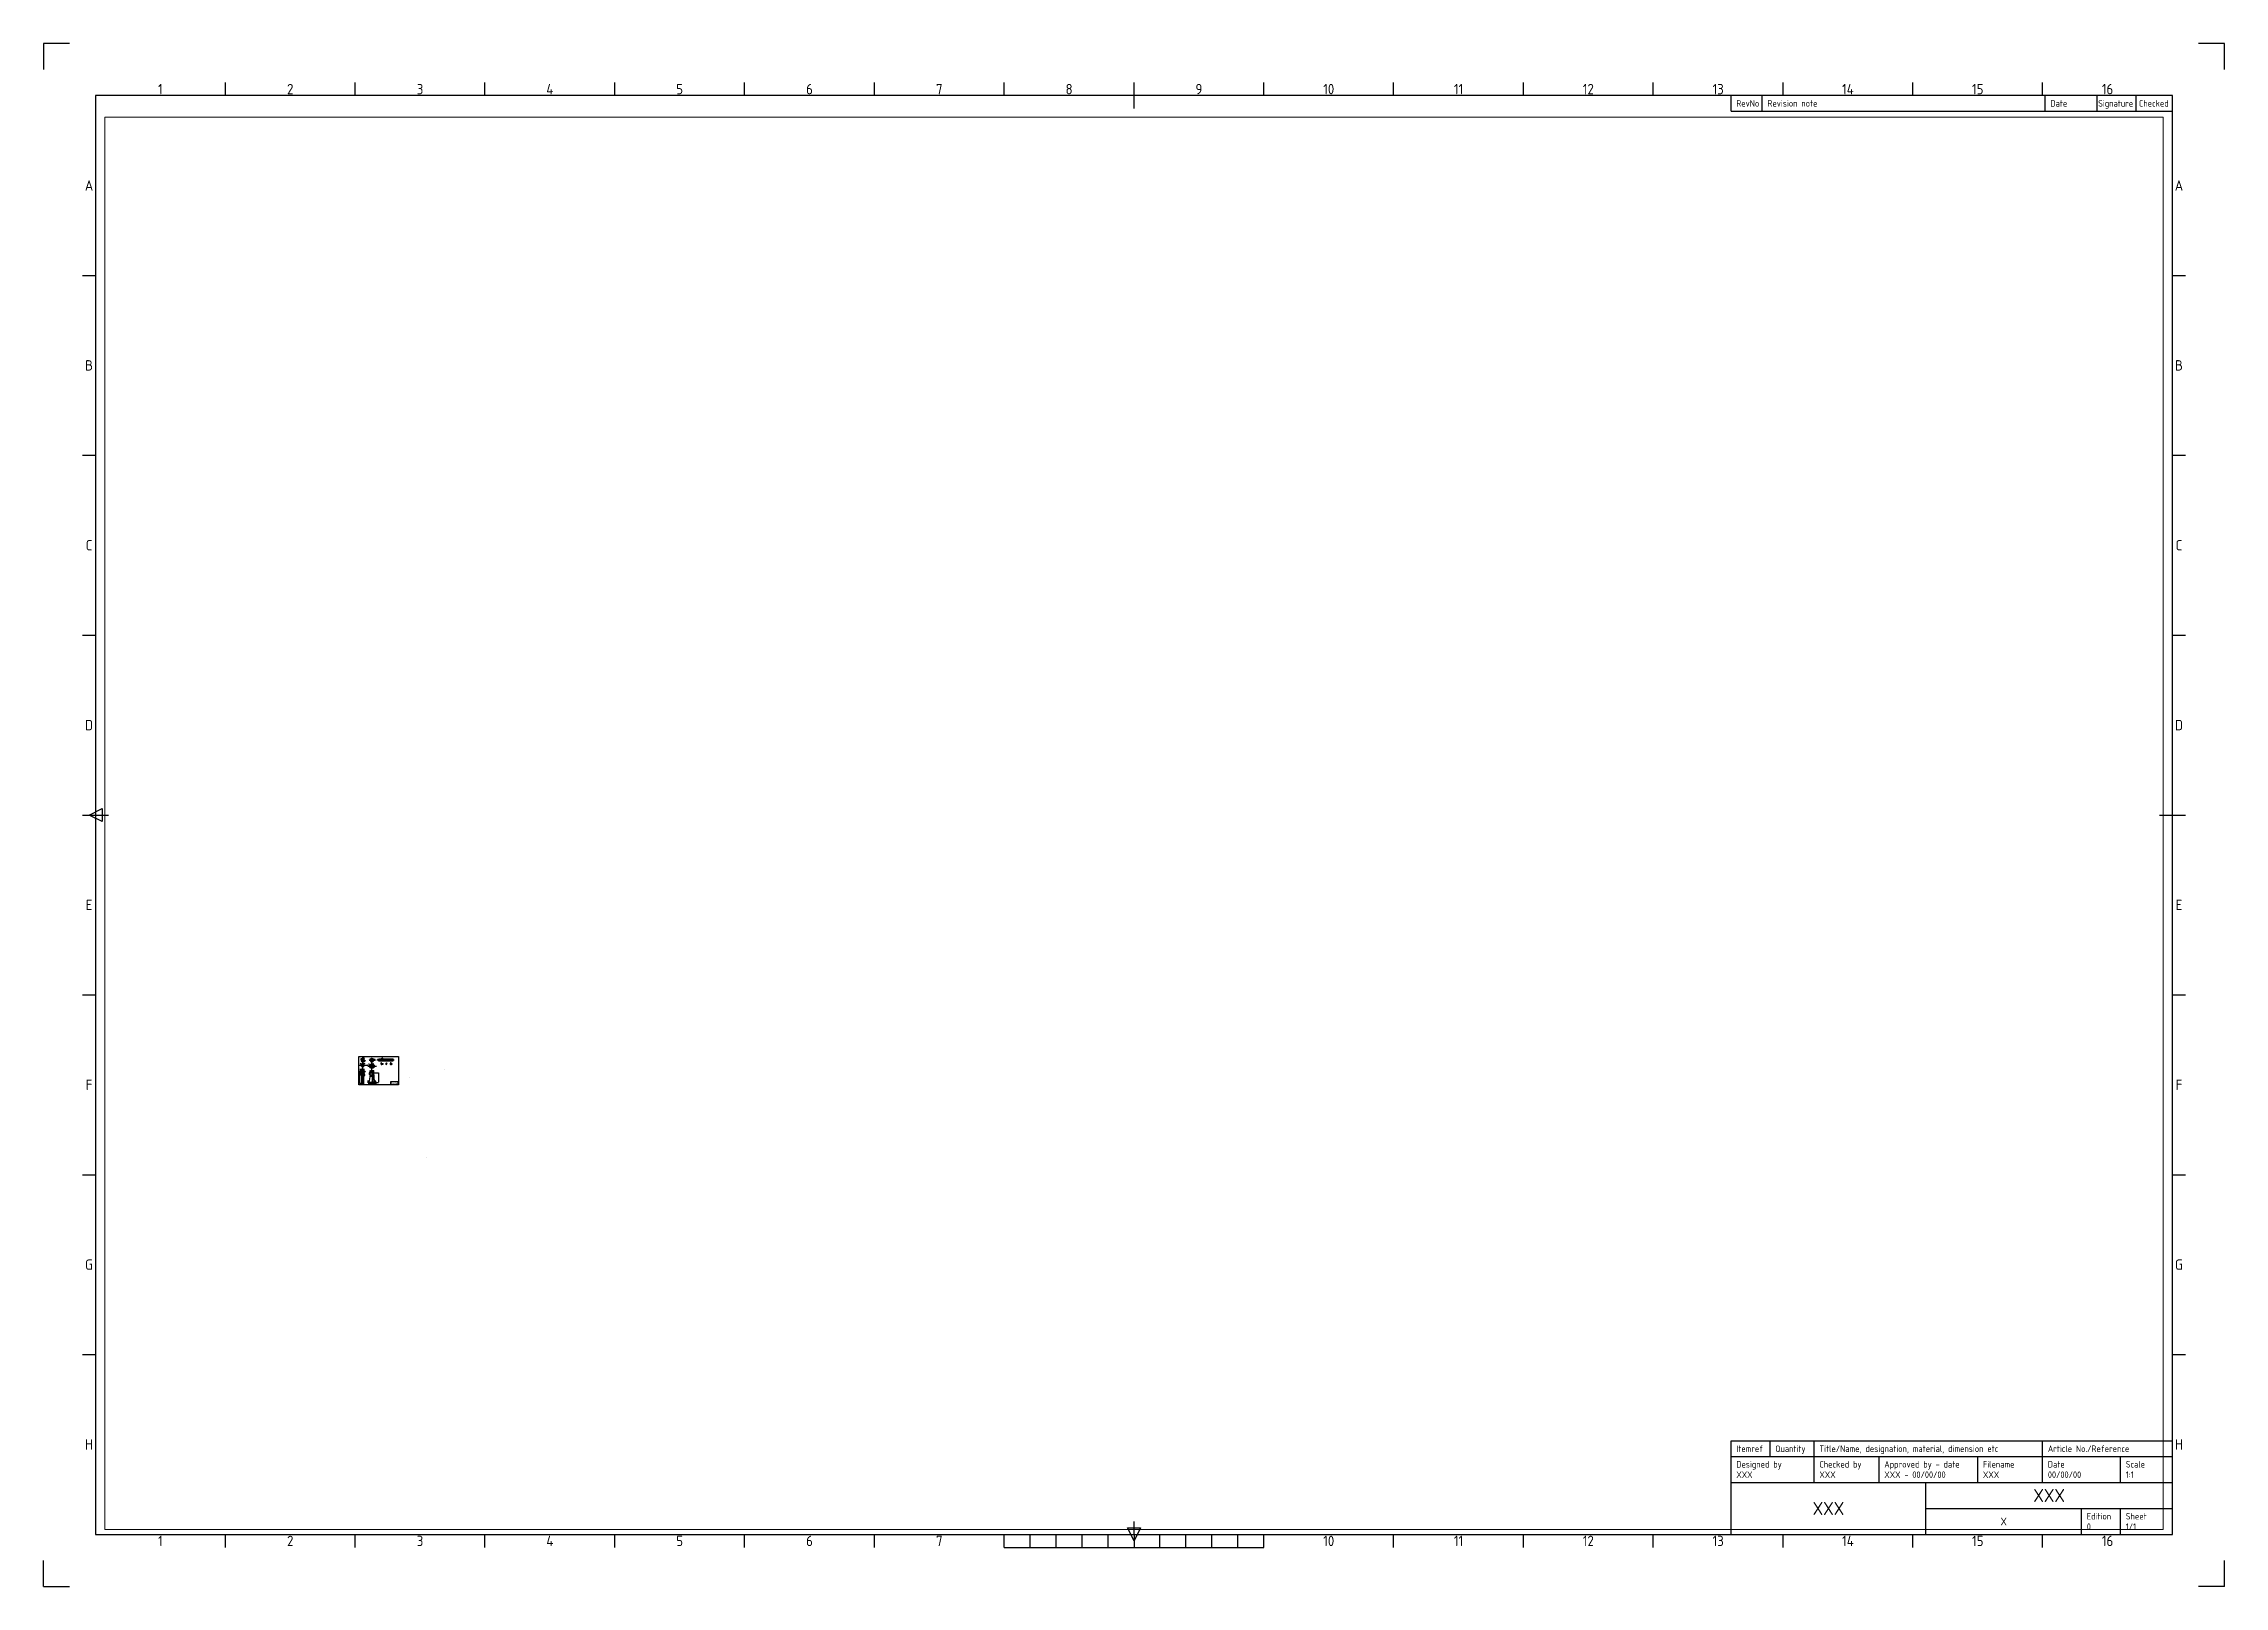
# Paper-space layout 'ISO A1 Layout' of a CAD drawing. Header units: millimetres. Extents: x 0 to 840, y 0 to 594.
# The model-space entities are those that its viewports show. They can reach past a viewport. Long polylines and large blocks are cut down to what shows.
import ezdxf
from ezdxf import colors
from ezdxf.entities.mleader import LeaderData, LeaderLine
from ezdxf.enums import TextEntityAlignment as Align
from ezdxf.math import Vec2, Vec3

# ---------------------------------------------------------------- set-up
doc = ezdxf.new("R2010")
doc.units = ezdxf.units.MM
doc.linetypes.add('CENTER', pattern=[50.8, 31.75, -6.35, 6.35, -6.35])
for name, color, linetype in [('centre', 30, 'CENTER'), ('DIM', 8, 'Continuous'), ('Hatch', 254, 'Continuous'), ('Title Block', 7, 'Continuous'), ('Viewport', 5, 'Continuous')]:
    doc.layers.add(name, color=color, linetype=linetype)
doc.styles.add('ISO Proportional', font='isocp.shx')
doc.styles.get("Standard").update_dxf_attribs({"font": 'arial.ttf'})
doc.dimstyles.new('ISO-25', dxfattribs={"dimtxt": 2.5, "dimasz": 2.5, "dimexe": 1.25, "dimexo": 0.625, "dimtad": 1, "dimdsep": 46, "dimtxsty": 'Standard', "dimcen": 2.5, "dimadec": 0, "dimazin": 0, "dimtfac": 1, "dimtmove": 0, "dimatfit": 3, "dimfxl": 1, "dimarcsym": 0})

psp = doc.layouts.new('ISO A1 Layout')

msp = doc.modelspace()

# ---------------------------------------------------------------- texts
at = {"insert": (725.063, 3676.086), "char_height": 6.20836, "attachment_point": 1}
msp.add_mtext_dynamic_manual_height_columns('1.Name - Naman Mandal\\P2.Collage - Tulas University.\\P3.Course - B.Tech Mechanical\\P4.Model - Screw Jack Assembly.', width=691.80333, gutter_width=31.042, heights=[0], dxfattribs=at)

# ---------------------------------------------------------------- blocks, each defined once
blk = doc.blocks.new('ISO A1 title block')
at = {"layer": 'Title Block'}
for p, q in [((10, 594), (0, 594)), ((0, 594), (0, 584)), ((840, 594), (830, 594)), ((840, 584), (840, 594)), ((820, 574), (20, 574)), ((20, 574), (20, 20)), ((70, 574), (70, 579)), ((120, 574), (120, 579)), ((170, 574), (170, 579)), ((220, 574), (220, 579)), ((270, 574), (270, 579)), ((320, 574), (320, 579)), ((370, 574), (370, 579)), ((420, 569), (420, 579)), ((470, 574), (470, 579)), ((520, 574), (520, 579)), ((570, 574), (570, 579)), ((620, 574), (620, 579)), ((650, 568), (650, 574)), ((662, 568), (662, 574)), ((670, 574), (670, 579)), ((720, 574), (720, 579)), ((770, 574), (770, 579)), ((771, 568), (771, 574)), ((791, 568), (791, 574)), ((806, 568), (806, 574)), ((820, 20), (820, 574)), ((650, 568), (820, 568)), ((15, 504.75), (20, 504.75)), ((820, 504.75), (825, 504.75)), ((15, 435.5), (20, 435.5)), ((820, 435.5), (825, 435.5)), ((15, 366.25), (20, 366.25)), ((820, 366.25), (825, 366.25)), ((15, 297), (25, 297)), ((17.5, 297), (22.5, 299.5)), ((22.5, 294.5), (17.5, 297)), ((22.5, 299.5), (22.5, 294.5)), ((815, 297), (825, 297)), ((15, 227.75), (20, 227.75)), ((820, 227.75), (825, 227.75)), ((15, 158.5), (20, 158.5)), ((820, 158.5), (825, 158.5)), ((15, 89.25), (20, 89.25)), ((820, 89.25), (825, 89.25)), ((650, 56), (820, 56)), ((650, 50), (650, 56)), ((665, 50), (665, 56)), ((682, 50), (682, 56)), ((770, 50), (770, 56)), ((650, 50), (820, 50)), ((650, 20), (650, 50)), ((682, 40), (682, 50)), ((707, 40), (707, 50)), ((745, 40), (745, 50)), ((770, 40), (770, 50)), ((800, 40), (800, 50)), ((650, 40), (820, 40)), ((725, 20), (725, 40)), ((725, 30), (820, 30)), ((785, 20), (785, 30)), ((800, 20), (800, 30)), ((20, 20), (820, 20)), ((70, 15), (70, 20)), ((120, 15), (120, 20)), ((170, 15), (170, 20)), ((220, 15), (220, 20)), ((270, 15), (270, 20)), ((320, 15), (320, 20)), ((370, 15), (370, 20)), ((380, 15), (380, 20)), ((390, 15), (390, 20)), ((400, 15), (400, 20)), ((410, 15), (410, 20)), ((417.5, 22.5), (422.5, 22.5)), ((420, 17.5), (417.5, 22.5)), ((420, 20), (420, 25)), ((422.5, 22.5), (420, 17.5)), ((420, 20), (420, 15)), ((430, 15), (430, 20)), ((440, 15), (440, 20)), ((450, 15), (450, 20)), ((460, 15), (460, 20)), ((470, 15), (470, 20)), ((520, 15), (520, 20)), ((570, 15), (570, 20)), ((620, 15), (620, 20)), ((670, 15), (670, 20)), ((720, 15), (720, 20)), ((770, 15), (770, 20)), ((0, 0), (0, 10)), ((370, 15), (470, 15)), ((840, 0), (840, 10)), ((0, 0), (10, 0)), ((840, 0), (830, 0))]:
    blk.add_line(p, q, dxfattribs=at)
at = {"layer": 'Title Block', "style": 'ISO Proportional'}
for s, p in [('1', (45, 576.5)), ('2', (95, 576.5)), ('3', (145, 576.5)), ('4', (195, 576.5)), ('5', (245, 576.5)), ('6', (295, 576.5)), ('7', (345, 576.5)), ('8', (395, 576.5)), ('9', (445, 576.5)), ('10', (495, 576.5)), ('11', (545, 576.5)), ('12', (595, 576.5)), ('13', (645, 576.5)), ('14', (695, 576.5)), ('15', (745, 576.5)), ('16', (795, 576.5)), ('A', (17.5, 539.375)), ('A', (822.5, 539.375)), ('B', (17.5, 470.125)), ('B', (822.5, 470.125)), ('C', (17.5, 400.875)), ('C', (822.5, 400.875)), ('D', (17.5, 331.625)), ('D', (822.5, 331.625)), ('E', (17.5, 262.375)), ('E', (822.5, 262.375)), ('F', (17.5, 193.125)), ('F', (822.5, 193.125)), ('G', (17.5, 123.875)), ('G', (822.5, 123.875)), ('H', (17.5, 54.625)), ('H', (822.5, 54.625)), ('1', (45, 17.5)), ('2', (95, 17.5)), ('3', (145, 17.5)), ('4', (195, 17.5)), ('5', (245, 17.5)), ('6', (295, 17.5)), ('7', (345, 17.5)), ('10', (495, 17.5)), ('11', (545, 17.5)), ('12', (595, 17.5)), ('13', (645, 17.5)), ('14', (695, 17.5)), ('15', (745, 17.5)), ('16', (795, 17.5))]:
    blk.add_text(s, height=4, dxfattribs=at).set_placement(p, align=Align.MIDDLE)
for s, p in [('RevNo', (652, 571)), ('Revision note', (664, 571)), ('Date', (773, 571)), ('Signature', (791.361, 571)), ('Checked', (807.083, 571)), ('Itemref', (652, 53)), ('Quantity', (667, 53)), ('Title/Name, designation, material, dimension etc', (684, 53)), ('Article No./Reference', (772, 53)), ('Designed by', (652, 47)), ('Checked by', (684, 47)), ('Approved by - date', (709, 47)), ('Filename', (747, 47)), ('Date', (772, 47)), ('Scale', (802, 47)), ('Edition', (787, 27)), ('Sheet', (802, 27))]:
    blk.add_text(s, height=2.5, dxfattribs=at).set_placement(p, align=Align.MIDDLE_LEFT)
at = {"layer": 'Title Block', "style": 'ISO Proportional', "flags": 8}
for tag, p in [('DESIGNED_BY', (652, 43)), ('CHECKED_BY', (684, 43)), ('APPROVED_BY_DATE', (709, 43)), ('FILENAME', (747, 43)), ('DATE', (772, 43)), ('SCALE', (802, 43)), ('EDITION', (787, 23)), ('SHEET', (802, 23))]:
    blk.add_attdef(tag, text='', height=2.5, dxfattribs=at).set_placement(p, align=Align.MIDDLE_LEFT)
for tag, height, p in [('TITLE', 5, (772.5, 35)), ('OWNER', 5, (687.5, 30)), ('DRAWING_NUMBER', 3, (755, 25))]:
    blk.add_attdef(tag, text='', height=height, dxfattribs=at).set_placement(p, align=Align.MIDDLE)
blk = doc.blocks.new('*D1')
at = {"layer": 'Defpoints', "color": 0, "transparency": 16777216}
for p in [(324, 3851), (394, 3892), (394, 3851)]:
    blk.add_point(p, dxfattribs=at)
at = {"layer": 'DIM', "color": 0, "lineweight": -2, "transparency": 16777216}
for p, q in [((324, 3852), (324, 3893)), ((326, 3892), (391, 3892)), ((394, 3852), (394, 3893))]:
    blk.add_line(p, q, dxfattribs=at)
at = {"layer": 'DIM', "color": 0, "transparency": 16777216}
for points in [[(326, 3893), (326, 3892), (324, 3892)], [(391, 3893), (391, 3892), (394, 3892)]]:
    blk.add_solid(points, dxfattribs=at)
at = {"layer": 'DIM', "color": 0, "transparency": 16777216, "insert": (359, 3894), "char_height": 2.5, "attachment_point": 5}
blk.add_mtext('%%C70', dxfattribs=at)
blk = doc.blocks.new('*D2')
at = {"layer": 'Defpoints', "color": 0, "transparency": 16777216}
for p in [(326, 3811), (392, 3811), (392, 3788)]:
    blk.add_point(p, dxfattribs=at)
at = {"layer": 'DIM', "color": 0, "lineweight": -2, "transparency": 16777216}
for p, q in [((326, 3811), (326, 3787)), ((328, 3788), (389, 3788)), ((392, 3811), (392, 3787))]:
    blk.add_line(p, q, dxfattribs=at)
at = {"layer": 'DIM', "color": 0, "transparency": 16777216}
for points in [[(328, 3789), (328, 3788), (326, 3788)], [(389, 3789), (389, 3788), (392, 3788)]]:
    blk.add_solid(points, dxfattribs=at)
at = {"layer": 'DIM', "color": 0, "transparency": 16777216, "insert": (359, 3790), "char_height": 2.5, "attachment_point": 5}
blk.add_mtext('66', dxfattribs=at)
blk = doc.blocks.new('*D3')
at = {"layer": 'Defpoints', "color": 0, "transparency": 16777216}
for p in [(275, 3666), (289, 3686), (289, 3666)]:
    blk.add_point(p, dxfattribs=at)
at = {"layer": 'DIM', "color": 0, "lineweight": -2, "transparency": 16777216}
for p, q in [((288, 3686), (273, 3686)), ((288, 3666), (273, 3666)), ((275, 3684), (275, 3669))]:
    blk.add_line(p, q, dxfattribs=at)
at = {"layer": 'DIM', "color": 0, "transparency": 16777216}
for points in [[(274, 3684), (275, 3684), (275, 3686)], [(274, 3669), (275, 3669), (275, 3666)]]:
    blk.add_solid(points, dxfattribs=at)
at = {"layer": 'DIM', "color": 0, "transparency": 16777216, "insert": (273, 3676), "char_height": 2.5, "attachment_point": 5, "rotation": 90}
blk.add_mtext('20', dxfattribs=at)
blk = doc.blocks.new('*D4')
at = {"layer": 'Defpoints', "color": 0, "transparency": 16777216}
for p in [(351, 3666), (359, 3669), (359, 3666)]:
    blk.add_point(p, dxfattribs=at)
at = {"layer": 'DIM', "color": 0, "lineweight": -2, "transparency": 16777216}
for p, q in [((358, 3669), (349, 3669)), ((358, 3666), (349, 3666)), ((351, 3672), (351, 3674)), ((351, 3669), (351, 3666)), ((351, 3664), (351, 3661))]:
    blk.add_line(p, q, dxfattribs=at)
at = {"layer": 'DIM', "color": 0, "transparency": 16777216}
for points in [[(350, 3672), (351, 3672), (351, 3669)], [(350, 3664), (351, 3664), (351, 3666)]]:
    blk.add_solid(points, dxfattribs=at)
at = {"layer": 'DIM', "color": 0, "transparency": 16777216, "insert": (349, 3668), "char_height": 2.5, "attachment_point": 5, "rotation": 90}
blk.add_mtext('3', dxfattribs=at)
blk = doc.blocks.new('*D5')
at = {"layer": 'Defpoints', "color": 0, "transparency": 16777216}
for p in [(289, 3666), (429, 3666), (429, 3638)]:
    blk.add_point(p, dxfattribs=at)
at = {"layer": 'DIM', "color": 0, "lineweight": -2, "transparency": 16777216}
for p, q in [((289, 3666), (289, 3637)), ((291, 3638), (426, 3638)), ((429, 3666), (429, 3637))]:
    blk.add_line(p, q, dxfattribs=at)
at = {"layer": 'DIM', "color": 0, "transparency": 16777216}
for points in [[(291, 3639), (291, 3638), (289, 3638)], [(426, 3639), (426, 3638), (429, 3638)]]:
    blk.add_solid(points, dxfattribs=at)
at = {"layer": 'DIM', "color": 0, "transparency": 16777216, "insert": (359, 3640), "char_height": 2.5, "attachment_point": 5}
blk.add_mtext('140', dxfattribs=at)
blk = doc.blocks.new('*D6')
at = {"layer": 'Defpoints', "color": 0, "transparency": 16777216}
for p in [(309, 3666), (309, 3652), (409, 3667)]:
    blk.add_point(p, dxfattribs=at)
at = {"layer": 'DIM', "color": 0, "lineweight": -2, "transparency": 16777216}
for p, q in [((309, 3666), (309, 3651)), ((406, 3653), (311, 3652)), ((409, 3666), (409, 3652))]:
    blk.add_line(p, q, dxfattribs=at)
at = {"layer": 'DIM', "color": 0, "transparency": 16777216}
for points in [[(311, 3653), (311, 3652), (309, 3652)], [(406, 3653), (406, 3652), (409, 3653)]]:
    blk.add_solid(points, dxfattribs=at)
at = {"layer": 'DIM', "color": 0, "transparency": 16777216, "insert": (359, 3654), "char_height": 2.5, "attachment_point": 5, "rotation": 0.337}
blk.add_mtext('100', dxfattribs=at)
blk = doc.blocks.new('*D7')
at = {"layer": 'Defpoints', "color": 0, "transparency": 16777216}
for p in [(334, 3866), (334, 3851), (384, 3851)]:
    blk.add_point(p, dxfattribs=at)
at = {"layer": 'DIM', "color": 0, "lineweight": -2, "transparency": 16777216}
for p, q in [((334, 3852), (334, 3868)), ((381, 3866), (336, 3866)), ((384, 3852), (384, 3868))]:
    blk.add_line(p, q, dxfattribs=at)
at = {"layer": 'DIM', "color": 0, "transparency": 16777216}
for points in [[(336, 3867), (336, 3866), (334, 3866)], [(381, 3867), (381, 3866), (384, 3866)]]:
    blk.add_solid(points, dxfattribs=at)
at = {"layer": 'DIM', "color": 0, "transparency": 16777216, "insert": (359, 3868), "char_height": 2.5, "attachment_point": 5}
blk.add_mtext('50', dxfattribs=at)
blk = doc.blocks.new('*D8')
at = {"layer": 'Defpoints', "color": 0, "transparency": 16777216}
for p in [(306, 3811), (324, 3851), (324, 3811)]:
    blk.add_point(p, dxfattribs=at)
at = {"layer": 'DIM', "color": 0, "lineweight": -2, "transparency": 16777216}
for p, q in [((323, 3851), (305, 3851)), ((323, 3811), (305, 3811)), ((306, 3849), (306, 3814))]:
    blk.add_line(p, q, dxfattribs=at)
at = {"layer": 'DIM', "color": 0, "transparency": 16777216}
for points in [[(306, 3849), (307, 3849), (306, 3851)], [(306, 3814), (307, 3814), (306, 3811)]]:
    blk.add_solid(points, dxfattribs=at)
at = {"layer": 'DIM', "color": 0, "transparency": 16777216, "insert": (304, 3831), "char_height": 2.5, "attachment_point": 5, "rotation": 90}
blk.add_mtext('40', dxfattribs=at)
blk = doc.blocks.new('*D9')
at = {"layer": 'Defpoints', "color": 0, "transparency": 16777216}
for p in [(394, 3851), (394, 3666), (481, 3666)]:
    blk.add_point(p, dxfattribs=at)
at = {"layer": 'DIM', "color": 0, "lineweight": -2, "transparency": 16777216}
for p, q in [((394, 3851), (483, 3851)), ((481, 3849), (481, 3669)), ((394, 3666), (483, 3666))]:
    blk.add_line(p, q, dxfattribs=at)
at = {"layer": 'DIM', "color": 0, "transparency": 16777216}
for points in [[(481, 3849), (482, 3849), (481, 3851)], [(481, 3669), (482, 3669), (481, 3666)]]:
    blk.add_solid(points, dxfattribs=at)
at = {"layer": 'DIM', "color": 0, "transparency": 16777216, "insert": (479, 3759), "char_height": 2.5, "attachment_point": 5, "rotation": 90}
blk.add_mtext('185', dxfattribs=at)
blk = doc.blocks.new('*D10')
at = {"layer": 'Defpoints', "color": 0, "transparency": 16777216}
for p in [(383, 4102), (386, 4106)]:
    blk.add_point(p, dxfattribs=at)
at = {"layer": 'DIM', "color": 0, "lineweight": -2, "transparency": 16777216}
blk.add_line((389, 4110), (384, 4104), dxfattribs=at)
at = {"layer": 'DIM', "color": 0, "transparency": 16777216}
blk.add_solid([(384, 4104), (385, 4104), (383, 4102)], dxfattribs=at)
at = {"layer": 'DIM', "color": 0, "transparency": 16777216, "insert": (386, 4109), "char_height": 2.5, "attachment_point": 5, "rotation": 53.3102}
blk.add_mtext('R5', dxfattribs=at)
blk = doc.blocks.new('*D11')
at = {"layer": 'Defpoints', "color": 0, "transparency": 16777216}
for p in [(401, 4096), (405, 4099)]:
    blk.add_point(p, dxfattribs=at)
at = {"layer": 'DIM', "color": 0, "lineweight": -2, "transparency": 16777216}
for p, q in [((401, 4096), (405, 4099)), ((414, 4104), (407, 4100))]:
    blk.add_line(p, q, dxfattribs=at)
at = {"layer": 'DIM', "color": 0, "transparency": 16777216}
blk.add_solid([(407, 4100), (407, 4099), (405, 4099)], dxfattribs=at)
at = {"layer": 'DIM', "color": 0, "transparency": 16777216, "insert": (411, 4104), "char_height": 2.5, "attachment_point": 5, "rotation": 30.9492}
blk.add_mtext('R5', dxfattribs=at)
blk = doc.blocks.new('*D12')
at = {"layer": 'Defpoints', "color": 0, "transparency": 16777216}
for p in [(331, 4111), (381, 4126), (381, 4111)]:
    blk.add_point(p, dxfattribs=at)
at = {"layer": 'DIM', "color": 0, "lineweight": -2, "transparency": 16777216}
for p, q in [((331, 4112), (331, 4127)), ((333, 4126), (378, 4126)), ((381, 4112), (381, 4127))]:
    blk.add_line(p, q, dxfattribs=at)
at = {"layer": 'DIM', "color": 0, "transparency": 16777216}
for points in [[(333, 4127), (333, 4126), (331, 4126)], [(378, 4127), (378, 4126), (381, 4126)]]:
    blk.add_solid(points, dxfattribs=at)
at = {"layer": 'DIM', "color": 0, "transparency": 16777216, "insert": (356, 4128), "char_height": 2.5, "attachment_point": 5}
blk.add_mtext('50', dxfattribs=at)
blk = doc.blocks.new('*D13')
at = {"layer": 'Defpoints', "color": 0, "transparency": 16777216}
for p in [(375, 4111), (381, 4117), (381, 4111)]:
    blk.add_point(p, dxfattribs=at)
at = {"layer": 'DIM', "color": 0, "lineweight": -2, "transparency": 16777216}
for p, q in [((372, 4117), (370, 4117)), ((375, 4112), (375, 4118)), ((375, 4117), (381, 4117)), ((381, 4112), (381, 4118)), ((383, 4117), (386, 4117))]:
    blk.add_line(p, q, dxfattribs=at)
at = {"layer": 'DIM', "color": 0, "transparency": 16777216}
for points in [[(372, 4117), (372, 4117), (375, 4117)], [(383, 4117), (383, 4117), (381, 4117)]]:
    blk.add_solid(points, dxfattribs=at)
at = {"layer": 'DIM', "color": 0, "transparency": 16777216, "insert": (378, 4119), "char_height": 2.5, "attachment_point": 5}
blk.add_mtext('6', dxfattribs=at)
blk = doc.blocks.new('*D14')
at = {"layer": 'Defpoints', "color": 0, "transparency": 16777216}
for p in [(381, 4111), (381, 4101), (419, 4101)]:
    blk.add_point(p, dxfattribs=at)
at = {"layer": 'DIM', "color": 0, "lineweight": -2, "transparency": 16777216}
for p, q in [((381, 4111), (421, 4111)), ((381, 4101), (421, 4101)), ((419, 4108), (419, 4103))]:
    blk.add_line(p, q, dxfattribs=at)
at = {"layer": 'DIM', "color": 0, "transparency": 16777216}
for points in [[(419, 4108), (420, 4108), (419, 4111)], [(419, 4103), (420, 4103), (419, 4101)]]:
    blk.add_solid(points, dxfattribs=at)
at = {"layer": 'DIM', "color": 0, "transparency": 16777216, "insert": (417, 4106), "char_height": 2.5, "attachment_point": 5, "rotation": 90}
blk.add_mtext('10', dxfattribs=at)
blk = doc.blocks.new('*D15')
at = {"layer": 'Defpoints', "color": 0, "transparency": 16777216}
for p in [(386, 4101), (386, 4091), (419, 4091)]:
    blk.add_point(p, dxfattribs=at)
at = {"layer": 'DIM', "color": 0, "lineweight": -2, "transparency": 16777216}
for p, q in [((386, 4101), (421, 4101)), ((386, 4091), (421, 4091)), ((419, 4098), (419, 4093))]:
    blk.add_line(p, q, dxfattribs=at)
at = {"layer": 'DIM', "color": 0, "transparency": 16777216}
for points in [[(419, 4098), (420, 4098), (419, 4101)], [(419, 4093), (420, 4093), (419, 4091)]]:
    blk.add_solid(points, dxfattribs=at)
at = {"layer": 'DIM', "color": 0, "transparency": 16777216, "insert": (417, 4096), "char_height": 2.5, "attachment_point": 5, "rotation": 90}
blk.add_mtext('10', dxfattribs=at)
blk = doc.blocks.new('*D16')
at = {"layer": 'Defpoints', "color": 0, "transparency": 16777216}
for p in [(339, 3936), (373, 4019)]:
    blk.add_point(p, dxfattribs=at)
at = {"layer": 'DIM', "color": 0, "lineweight": -2, "transparency": 16777216}
for p, q in [((338, 3934), (337, 3931)), ((339, 3936), (373, 4019)), ((380, 4036), (374, 4021))]:
    blk.add_line(p, q, dxfattribs=at)
at = {"layer": 'DIM', "color": 0, "transparency": 16777216}
for points in [[(337, 3934), (338, 3933), (339, 3936)], [(374, 4021), (375, 4021), (373, 4019)]]:
    blk.add_solid(points, dxfattribs=at)
at = {"layer": 'DIM', "color": 0, "transparency": 16777216, "insert": (377, 4034), "char_height": 2.5, "attachment_point": 5, "rotation": 67.368}
blk.add_mtext('∅90', dxfattribs=at)
blk = doc.blocks.new('*D17')
at = {"layer": 'Defpoints', "color": 0, "transparency": 16777216}
for p in [(336, 3963), (376, 3992)]:
    blk.add_point(p, dxfattribs=at)
at = {"layer": 'DIM', "color": 0, "lineweight": -2, "transparency": 16777216}
for p, q in [((334, 3961), (332, 3960)), ((336, 3963), (376, 3992)), ((386, 4000), (378, 3994))]:
    blk.add_line(p, q, dxfattribs=at)
at = {"layer": 'DIM', "color": 0, "transparency": 16777216}
for points in [[(334, 3961), (334, 3961), (336, 3963)], [(378, 3994), (378, 3994), (376, 3992)]]:
    blk.add_solid(points, dxfattribs=at)
at = {"layer": 'DIM', "color": 0, "transparency": 16777216, "insert": (382, 3999), "char_height": 2.5, "attachment_point": 5, "rotation": 36.6152}
blk.add_mtext('∅50', dxfattribs=at)
blk = doc.blocks.new('*D18')
at = {"layer": 'Defpoints', "color": 0, "transparency": 16777216}
for p in [(337, 3972), (374, 3982)]:
    blk.add_point(p, dxfattribs=at)
at = {"layer": 'DIM', "color": 0, "lineweight": -2, "transparency": 16777216}
for p, q in [((335, 3972), (333, 3971)), ((337, 3972), (374, 3982)), ((393, 3987), (377, 3983))]:
    blk.add_line(p, q, dxfattribs=at)
at = {"layer": 'DIM', "color": 0, "transparency": 16777216}
for points in [[(335, 3972), (335, 3971), (337, 3972)], [(376, 3983), (377, 3983), (374, 3982)]]:
    blk.add_solid(points, dxfattribs=at)
at = {"layer": 'DIM', "color": 0, "transparency": 16777216, "insert": (389, 3988), "char_height": 2.5, "attachment_point": 5, "rotation": 15.0981}
blk.add_mtext('∅38', dxfattribs=at)
blk = doc.blocks.new('*D21')
at = {"layer": 'Defpoints', "color": 0, "transparency": 16777216}
for p in [(163, 3884), (185, 3900), (185, 3884)]:
    blk.add_point(p, dxfattribs=at)
at = {"layer": 'DIM', "color": 0, "lineweight": -2, "transparency": 16777216}
for p, q in [((163, 3884), (163, 3901)), ((166, 3900), (183, 3900)), ((185, 3884), (185, 3901))]:
    blk.add_line(p, q, dxfattribs=at)
at = {"layer": 'DIM', "color": 0, "transparency": 16777216}
for points in [[(166, 3901), (166, 3900), (163, 3900)], [(183, 3901), (183, 3900), (185, 3900)]]:
    blk.add_solid(points, dxfattribs=at)
at = {"layer": 'DIM', "color": 0, "transparency": 16777216, "insert": (174, 3902), "char_height": 2.5, "attachment_point": 5}
blk.add_mtext('22', dxfattribs=at)
blk = doc.blocks.new('*D22')
at = {"layer": 'Defpoints', "color": 0, "transparency": 16777216}
for p in [(139, 3861), (209, 3923), (209, 3861)]:
    blk.add_point(p, dxfattribs=at)
at = {"layer": 'DIM', "color": 0, "lineweight": -2, "transparency": 16777216}
for p, q in [((139, 3861), (139, 3924)), ((142, 3923), (207, 3923)), ((209, 3861), (209, 3924))]:
    blk.add_line(p, q, dxfattribs=at)
at = {"layer": 'DIM', "color": 0, "transparency": 16777216}
for points in [[(142, 3923), (142, 3923), (139, 3923)], [(207, 3923), (207, 3923), (209, 3923)]]:
    blk.add_solid(points, dxfattribs=at)
at = {"layer": 'DIM', "color": 0, "transparency": 16777216, "insert": (174, 3925), "char_height": 2.5, "attachment_point": 5}
blk.add_mtext('70', dxfattribs=at)
blk = doc.blocks.new('*D23')
at = {"layer": 'Defpoints', "color": 0, "transparency": 16777216}
for p in [(139, 3836), (139, 3836), (174, 3836)]:
    blk.add_point(p, dxfattribs=at)
at = {"layer": 'DIM', "color": 0, "lineweight": -2, "transparency": 16777216}
for p, q in [((139, 3836), (139, 3837)), ((172, 3836), (142, 3836)), ((174, 3836), (174, 3837))]:
    blk.add_line(p, q, dxfattribs=at)
at = {"layer": 'DIM', "color": 0, "transparency": 16777216}
for points in [[(142, 3836), (142, 3835), (139, 3836)], [(172, 3836), (172, 3835), (174, 3836)]]:
    blk.add_solid(points, dxfattribs=at)
at = {"layer": 'DIM', "color": 0, "transparency": 16777216, "insert": (157, 3837), "char_height": 2.5, "attachment_point": 5}
blk.add_mtext('35', dxfattribs=at)
blk = doc.blocks.new('*D24')
at = {"layer": 'Defpoints', "color": 0, "transparency": 16777216}
for p in [(125, 3884), (156, 3884), (156, 3644)]:
    blk.add_point(p, dxfattribs=at)
at = {"layer": 'DIM', "color": 0, "lineweight": -2, "transparency": 16777216}
for p, q in [((156, 3884), (123, 3884)), ((125, 3646), (125, 3881)), ((156, 3644), (123, 3644))]:
    blk.add_line(p, q, dxfattribs=at)
at = {"layer": 'DIM', "color": 0, "transparency": 16777216}
for points in [[(124, 3881), (125, 3881), (125, 3884)], [(124, 3646), (125, 3646), (125, 3644)]]:
    blk.add_solid(points, dxfattribs=at)
at = {"layer": 'DIM', "color": 0, "transparency": 16777216, "insert": (123, 3764), "char_height": 2.5, "attachment_point": 5, "rotation": 90}
blk.add_mtext('240', dxfattribs=at)
blk = doc.blocks.new('*D25')
at = {"layer": 'Defpoints', "color": 0, "transparency": 16777216}
for p in [(156, 3644), (192, 3644), (192, 3632)]:
    blk.add_point(p, dxfattribs=at)
at = {"layer": 'DIM', "color": 0, "lineweight": -2, "transparency": 16777216}
for p, q in [((156, 3643), (156, 3631)), ((159, 3632), (190, 3632)), ((192, 3643), (192, 3631))]:
    blk.add_line(p, q, dxfattribs=at)
at = {"layer": 'DIM', "color": 0, "transparency": 16777216}
for points in [[(159, 3632), (159, 3632), (156, 3632)], [(190, 3632), (190, 3632), (192, 3632)]]:
    blk.add_solid(points, dxfattribs=at)
at = {"layer": 'DIM', "color": 0, "transparency": 16777216, "insert": (174, 3634), "char_height": 2.5, "attachment_point": 5}
blk.add_mtext('36', dxfattribs=at)
blk = doc.blocks.new('*D26')
at = {"layer": 'Defpoints', "color": 0, "transparency": 16777216}
for p in [(174, 3811), (174, 3801), (219, 3801)]:
    blk.add_point(p, dxfattribs=at)
at = {"layer": 'DIM', "color": 0, "lineweight": -2, "transparency": 16777216}
for p, q in [((175, 3811), (220, 3811)), ((175, 3801), (220, 3801)), ((219, 3808), (219, 3803))]:
    blk.add_line(p, q, dxfattribs=at)
at = {"layer": 'DIM', "color": 0, "transparency": 16777216}
for points in [[(218, 3808), (219, 3808), (219, 3811)], [(218, 3803), (219, 3803), (219, 3801)]]:
    blk.add_solid(points, dxfattribs=at)
at = {"layer": 'DIM', "color": 0, "transparency": 16777216, "insert": (217, 3806), "char_height": 2.5, "attachment_point": 5, "rotation": 90}
blk.add_mtext('10', dxfattribs=at)
blk = doc.blocks.new('*D19')
at = {"layer": 'Defpoints', "color": 0, "transparency": 16777216}
for p in [(170, 3831), (178, 3840)]:
    blk.add_point(p, dxfattribs=at)
at = {"layer": 'DIM', "color": 0, "lineweight": -2, "transparency": 16777216}
for p, q in [((168, 3829), (167, 3827)), ((170, 3831), (178, 3840)), ((190, 3853), (180, 3842))]:
    blk.add_line(p, q, dxfattribs=at)
at = {"layer": 'DIM', "color": 0, "transparency": 16777216}
for points in [[(168, 3830), (169, 3829), (170, 3831)], [(180, 3842), (180, 3842), (178, 3840)]]:
    blk.add_solid(points, dxfattribs=at)
at = {"layer": 'DIM', "color": 0, "transparency": 16777216, "insert": (186, 3852), "char_height": 2.5, "attachment_point": 5, "rotation": 47.865}
blk.add_mtext('∅12', dxfattribs=at)
blk = doc.blocks.new('*D20')
at = {"layer": 'Defpoints', "color": 0, "transparency": 16777216}
for p in [(185, 3884), (185, 3871), (223, 3871)]:
    blk.add_point(p, dxfattribs=at)
at = {"layer": 'DIM', "color": 0, "lineweight": -2, "transparency": 16777216}
for p, q in [((186, 3884), (225, 3884)), ((186, 3871), (225, 3871)), ((223, 3881), (223, 3873))]:
    blk.add_line(p, q, dxfattribs=at)
at = {"layer": 'DIM', "color": 0, "transparency": 16777216}
for points in [[(223, 3881), (224, 3881), (223, 3884)], [(223, 3873), (224, 3873), (223, 3871)]]:
    blk.add_solid(points, dxfattribs=at)
at = {"layer": 'DIM', "color": 0, "transparency": 16777216, "insert": (221, 3877), "char_height": 2.5, "attachment_point": 5, "rotation": 90}
blk.add_mtext('13', dxfattribs=at)
blk = doc.blocks.new('*D27')
at = {"layer": 'Defpoints', "color": 0, "transparency": 16777216}
for p in [(185, 4087), (185, 4075), (227, 4075)]:
    blk.add_point(p, dxfattribs=at)
at = {"layer": 'DIM', "color": 0, "lineweight": -2, "transparency": 16777216}
for p, q in [((186, 4087), (228, 4087)), ((186, 4075), (228, 4075)), ((227, 4085), (227, 4078))]:
    blk.add_line(p, q, dxfattribs=at)
at = {"layer": 'DIM', "color": 0, "transparency": 16777216}
for points in [[(226, 4085), (227, 4085), (227, 4087)], [(226, 4078), (227, 4078), (227, 4075)]]:
    blk.add_solid(points, dxfattribs=at)
at = {"layer": 'DIM', "color": 0, "transparency": 16777216, "insert": (225, 4081), "char_height": 2.5, "attachment_point": 5, "rotation": 90}
blk.add_mtext('12', dxfattribs=at)
blk = doc.blocks.new('*D28')
at = {"layer": 'Defpoints', "color": 0, "transparency": 16777216}
for p in [(152, 4075), (197, 4075), (197, 4065)]:
    blk.add_point(p, dxfattribs=at)
at = {"layer": 'DIM', "color": 0, "lineweight": -2, "transparency": 16777216}
for p, q in [((152, 4075), (152, 4063)), ((154, 4065), (194, 4065)), ((197, 4075), (197, 4063))]:
    blk.add_line(p, q, dxfattribs=at)
at = {"layer": 'DIM', "color": 0, "transparency": 16777216}
for points in [[(154, 4065), (154, 4064), (152, 4065)], [(194, 4065), (194, 4064), (197, 4065)]]:
    blk.add_solid(points, dxfattribs=at)
at = {"layer": 'DIM', "color": 0, "transparency": 16777216, "insert": (174, 4067), "char_height": 2.5, "attachment_point": 5}
blk.add_mtext('45', dxfattribs=at)
blk = doc.blocks.new('*D29')
at = {"layer": 'Defpoints', "color": 0, "transparency": 16777216}
for p in [(163, 4075), (185, 4075), (185, 4057)]:
    blk.add_point(p, dxfattribs=at)
at = {"layer": 'DIM', "color": 0, "lineweight": -2, "transparency": 16777216}
for p, q in [((163, 4075), (163, 4056)), ((166, 4057), (183, 4057)), ((185, 4075), (185, 4056))]:
    blk.add_line(p, q, dxfattribs=at)
at = {"layer": 'DIM', "color": 0, "transparency": 16777216}
for points in [[(166, 4058), (166, 4057), (163, 4057)], [(183, 4058), (183, 4057), (185, 4057)]]:
    blk.add_solid(points, dxfattribs=at)
at = {"layer": 'DIM', "color": 0, "transparency": 16777216, "insert": (174, 4059), "char_height": 2.5, "attachment_point": 5, "rotation": 0.0662}
blk.add_mtext('22', dxfattribs=at)
blk = doc.blocks.new('*D34')
at = {"layer": 'Defpoints', "color": 0, "transparency": 16777216}
for p in [(155, 4087), (193, 4127), (193, 4087)]:
    blk.add_point(p, dxfattribs=at)
at = {"layer": 'DIM', "color": 0, "lineweight": -2, "transparency": 16777216}
for p, q in [((155, 4088), (155, 4128)), ((158, 4127), (191, 4127)), ((193, 4088), (193, 4128))]:
    blk.add_line(p, q, dxfattribs=at)
at = {"layer": 'DIM', "color": 0, "transparency": 16777216}
for points in [[(158, 4128), (158, 4127), (155, 4127)], [(191, 4128), (191, 4127), (193, 4127)]]:
    blk.add_solid(points, dxfattribs=at)
at = {"layer": 'DIM', "color": 0, "transparency": 16777216, "insert": (174, 4129), "char_height": 2.5, "attachment_point": 5}
blk.add_mtext('38', dxfattribs=at)
blk = doc.blocks.new('*D35')
at = {"layer": 'Defpoints', "color": 0, "transparency": 16777216}
for p in [(174, 4117), (178, 4114)]:
    blk.add_point(p, dxfattribs=at)
at = {"layer": 'DIM', "color": 0, "lineweight": -2, "transparency": 16777216}
for p, q in [((174, 4117), (178, 4114)), ((188, 4105), (180, 4112))]:
    blk.add_line(p, q, dxfattribs=at)
at = {"layer": 'DIM', "color": 0, "transparency": 16777216}
blk.add_solid([(180, 4113), (180, 4112), (178, 4114)], dxfattribs=at)
at = {"layer": 'DIM', "color": 0, "transparency": 16777216, "insert": (187, 4108), "char_height": 2.5, "attachment_point": 5, "rotation": 318.1904}
blk.add_mtext('R5', dxfattribs=at)
blk = doc.blocks.new('*D36')
at = {"layer": 'Defpoints', "color": 0, "transparency": 16777216}
for p in [(201, 4133), (201, 4117), (207, 4117)]:
    blk.add_point(p, dxfattribs=at)
at = {"layer": 'DIM', "color": 0, "lineweight": -2, "transparency": 16777216}
for p, q in [((198, 4133), (196, 4133)), ((201, 4118), (201, 4134)), ((207, 4133), (201, 4133)), ((207, 4118), (207, 4134)), ((209, 4133), (212, 4133))]:
    blk.add_line(p, q, dxfattribs=at)
at = {"layer": 'DIM', "color": 0, "transparency": 16777216}
for points in [[(198, 4133), (198, 4132), (201, 4133)], [(209, 4133), (209, 4132), (207, 4133)]]:
    blk.add_solid(points, dxfattribs=at)
at = {"layer": 'DIM', "color": 0, "transparency": 16777216, "insert": (204, 4135), "char_height": 2.5, "attachment_point": 5}
blk.add_mtext('6', dxfattribs=at)
blk = doc.blocks.new('*D37')
at = {"layer": 'Defpoints', "color": 0, "transparency": 16777216}
for p in [(174, 4000), (194, 4011)]:
    blk.add_point(p, dxfattribs=at)
at = {"layer": 'DIM', "color": 0, "lineweight": -2, "transparency": 16777216}
for p, q in [((174, 4000), (194, 4011)), ((221, 4027), (196, 4013))]:
    blk.add_line(p, q, dxfattribs=at)
at = {"layer": 'DIM', "color": 0, "transparency": 16777216}
blk.add_solid([(196, 4013), (196, 4012), (194, 4011)], dxfattribs=at)
at = {"layer": 'DIM', "color": 0, "transparency": 16777216, "insert": (215, 4026), "char_height": 2.5, "attachment_point": 5, "rotation": 30.5837}
blk.add_mtext('R22.5', dxfattribs=at)
blk = doc.blocks.new('*D38')
at = {"layer": 'Defpoints', "color": 0, "transparency": 16777216}
for p in [(174, 4000), (194, 3974)]:
    blk.add_point(p, dxfattribs=at)
at = {"layer": 'DIM', "color": 0, "lineweight": -2, "transparency": 16777216}
for p, q in [((174, 4000), (194, 3974)), ((204, 3962), (196, 3972))]:
    blk.add_line(p, q, dxfattribs=at)
blk.add_arc((174, 4000), 32.5, 305.8145, 7.748, dxfattribs=at)
at = {"layer": 'DIM', "color": 0, "transparency": 16777216}
blk.add_solid([(196, 3973), (196, 3972), (194, 3974)], dxfattribs=at)
at = {"layer": 'DIM', "color": 0, "transparency": 16777216, "insert": (202, 3968), "char_height": 2.5, "attachment_point": 5, "rotation": 308.0182}
blk.add_mtext('R32.5', dxfattribs=at)
blk = doc.blocks.new('*D39')
at = {"layer": 'Defpoints', "color": 0, "transparency": 16777216}
for p in [(170, 3990), (179, 4010)]:
    blk.add_point(p, dxfattribs=at)
at = {"layer": 'DIM', "color": 0, "lineweight": -2, "transparency": 16777216}
for p, q in [((169, 3988), (167, 3986)), ((170, 3990), (179, 4010)), ((195, 4044), (180, 4012))]:
    blk.add_line(p, q, dxfattribs=at)
at = {"layer": 'DIM', "color": 0, "transparency": 16777216}
for points in [[(168, 3988), (169, 3988), (170, 3990)], [(180, 4012), (181, 4012), (179, 4010)]]:
    blk.add_solid(points, dxfattribs=at)
at = {"layer": 'DIM', "color": 0, "transparency": 16777216, "insert": (192, 4041), "char_height": 2.5, "attachment_point": 5, "rotation": 64.4628}
blk.add_mtext('∅22', dxfattribs=at)
blk = doc.blocks.new('*D40')
at = {"layer": 'Defpoints', "color": 0, "transparency": 16777216}
for p in [(160, 4013), (188, 3987)]:
    blk.add_point(p, dxfattribs=at)
at = {"layer": 'DIM', "color": 0, "lineweight": -2, "transparency": 16777216}
for p, q in [((132, 4038), (158, 4014)), ((188, 3987), (160, 4013)), ((190, 3986), (192, 3984))]:
    blk.add_line(p, q, dxfattribs=at)
at = {"layer": 'DIM', "color": 0, "transparency": 16777216}
for points in [[(159, 4015), (158, 4014), (160, 4013)], [(191, 3986), (190, 3985), (188, 3987)]]:
    blk.add_solid(points, dxfattribs=at)
at = {"layer": 'DIM', "color": 0, "transparency": 16777216, "insert": (136, 4037), "char_height": 2.5, "attachment_point": 5, "rotation": 317.7892}
blk.add_mtext('∅38', dxfattribs=at)
blk = doc.blocks.new('*D41')
at = {"layer": 'Defpoints', "color": 0, "transparency": 16777216}
for p in [(720, 4043), (728, 4043), (728, 4003)]:
    blk.add_point(p, dxfattribs=at)
at = {"layer": 'DIM', "color": 0, "lineweight": -2, "transparency": 16777216}
for p, q in [((720, 4042), (720, 4002)), ((723, 4003), (726, 4003)), ((728, 4042), (728, 4002))]:
    blk.add_line(p, q, dxfattribs=at)
at = {"layer": 'DIM', "color": 0, "transparency": 16777216}
for points in [[(723, 4004), (723, 4003), (720, 4003)], [(726, 4004), (726, 4003), (728, 4003)]]:
    blk.add_solid(points, dxfattribs=at)
at = {"layer": 'DIM', "color": 0, "transparency": 16777216, "insert": (724, 4005), "char_height": 2.5, "attachment_point": 5}
blk.add_mtext('8', dxfattribs=at)
blk = doc.blocks.new('*D42')
at = {"layer": 'Defpoints', "color": 0, "transparency": 16777216}
for p in [(530, 4013), (537, 4037), (537, 4013)]:
    blk.add_point(p, dxfattribs=at)
at = {"layer": 'DIM', "color": 0, "lineweight": -2, "transparency": 16777216}
for p, q in [((537, 4037), (529, 4037)), ((537, 4013), (529, 4013)), ((530, 4035), (530, 4016))]:
    blk.add_line(p, q, dxfattribs=at)
at = {"layer": 'DIM', "color": 0, "transparency": 16777216}
for points in [[(530, 4035), (530, 4035), (530, 4037)], [(530, 4016), (530, 4016), (530, 4013)]]:
    blk.add_solid(points, dxfattribs=at)
at = {"layer": 'DIM', "color": 0, "transparency": 16777216, "insert": (528, 4025), "char_height": 2.5, "attachment_point": 5, "rotation": 90}
blk.add_mtext('24', dxfattribs=at)
blk = doc.blocks.new('*D43')
at = {"layer": 'Defpoints', "color": 0, "transparency": 16777216}
for p in [(537, 4041), (537, 4031), (543, 4031)]:
    blk.add_point(p, dxfattribs=at)
at = {"layer": 'DIM', "color": 0, "lineweight": -2, "transparency": 16777216}
for p, q in [((535, 4041), (532, 4041)), ((537, 4032), (537, 4042)), ((543, 4041), (537, 4041)), ((543, 4032), (543, 4042)), ((546, 4041), (548, 4041))]:
    blk.add_line(p, q, dxfattribs=at)
at = {"layer": 'DIM', "color": 0, "transparency": 16777216}
for points in [[(535, 4041), (535, 4040), (537, 4041)], [(546, 4041), (546, 4040), (543, 4041)]]:
    blk.add_solid(points, dxfattribs=at)
at = {"layer": 'DIM', "color": 0, "transparency": 16777216, "insert": (540, 4042), "char_height": 2.5, "attachment_point": 5}
blk.add_mtext('6', dxfattribs=at)
blk = doc.blocks.new('*D45')
at = {"layer": 'Defpoints', "color": 0, "transparency": 16777216}
for p in [(543, 4019), (567, 4031), (567, 4015)]:
    blk.add_point(p, dxfattribs=at)
at = {"layer": 'DIM', "color": 0, "lineweight": -2, "transparency": 16777216}
for p, q in [((543, 4018), (543, 4014)), ((546, 4015), (565, 4015)), ((567, 4030), (567, 4014))]:
    blk.add_line(p, q, dxfattribs=at)
at = {"layer": 'DIM', "color": 0, "transparency": 16777216}
for points in [[(546, 4015), (546, 4015), (543, 4015)], [(565, 4015), (565, 4015), (567, 4015)]]:
    blk.add_solid(points, dxfattribs=at)
at = {"layer": 'DIM', "color": 0, "transparency": 16777216, "insert": (555, 4017), "char_height": 2.5, "attachment_point": 5}
blk.add_mtext('24', dxfattribs=at)
blk = doc.blocks.new('*D46')
at = {"layer": 'Defpoints', "color": 0, "transparency": 16777216}
for p in [(537, 4024), (540, 4024), (540, 4009)]:
    blk.add_point(p, dxfattribs=at)
at = {"layer": 'DIM', "color": 0, "lineweight": -2, "transparency": 16777216}
for p, q in [((535, 4009), (532, 4009)), ((537, 4023), (537, 4007)), ((537, 4009), (540, 4009)), ((540, 4023), (540, 4007)), ((543, 4009), (545, 4009))]:
    blk.add_line(p, q, dxfattribs=at)
at = {"layer": 'DIM', "color": 0, "transparency": 16777216}
for points in [[(535, 4009), (535, 4008), (537, 4009)], [(543, 4009), (543, 4008), (540, 4009)]]:
    blk.add_solid(points, dxfattribs=at)
at = {"layer": 'DIM', "color": 0, "transparency": 16777216, "insert": (539, 4011), "char_height": 2.5, "attachment_point": 5}
blk.add_mtext('3', dxfattribs=at)
blk = doc.blocks.new('*D47')
at = {"color": 0, "lineweight": -2, "transparency": 16777216}
for p, q in [((621, 4023), (617, 4023)), ((621, 4021), (617, 4021)), ((618, 4026), (618, 4028)), ((618, 4023), (618, 4021)), ((618, 4019), (618, 4013))]:
    blk.add_line(p, q, dxfattribs=at)
at = {"color": 0, "transparency": 16777216}
for points in [[(618, 4026), (619, 4026), (618, 4023)], [(618, 4019), (619, 4019), (618, 4021)]]:
    blk.add_solid(points, dxfattribs=at)
at = {"layer": 'Defpoints', "color": 0, "transparency": 16777216}
for p in [(618, 4021), (621, 4023), (621, 4021)]:
    blk.add_point(p, dxfattribs=at)
at = {"color": 0, "transparency": 16777216, "insert": (616, 4015), "char_height": 2.5, "attachment_point": 5, "rotation": 90}
blk.add_mtext('2', dxfattribs=at)
blk = doc.blocks.new('*D48')
at = {"color": 0, "lineweight": -2, "transparency": 16777216}
for p, q in [((633, 4022), (641, 4031)), ((650, 4040), (643, 4033))]:
    blk.add_line(p, q, dxfattribs=at)
at = {"color": 0, "transparency": 16777216}
blk.add_solid([(643, 4033), (643, 4032), (641, 4031)], dxfattribs=at)
at = {"layer": 'Defpoints', "color": 0, "transparency": 16777216}
for p in [(633, 4022), (641, 4031)]:
    blk.add_point(p, dxfattribs=at)
at = {"color": 0, "transparency": 16777216, "insert": (646, 4038), "char_height": 2.5, "attachment_point": 5, "rotation": 47.0601}
blk.add_mtext('R12', dxfattribs=at)
blk = doc.blocks.new('*D49')
at = {"color": 0, "lineweight": -2, "transparency": 16777216}
for p, q in [((719, 4043), (713, 4043)), ((719, 4008), (713, 4008)), ((714, 4040), (714, 4010))]:
    blk.add_line(p, q, dxfattribs=at)
at = {"color": 0, "transparency": 16777216}
for points in [[(713, 4040), (714, 4040), (714, 4043)], [(713, 4010), (714, 4010), (714, 4008)]]:
    blk.add_solid(points, dxfattribs=at)
at = {"layer": 'Defpoints', "color": 0, "transparency": 16777216}
for p in [(714, 4008), (720, 4043), (720, 4008)]:
    blk.add_point(p, dxfattribs=at)
at = {"color": 0, "transparency": 16777216, "insert": (712, 4025), "char_height": 2.5, "attachment_point": 5, "rotation": 90}
blk.add_mtext('35', dxfattribs=at)
blk = doc.blocks.new('*D50')
at = {"color": 0, "lineweight": -2, "transparency": 16777216}
for p, q in [((729, 4033), (738, 4033)), ((729, 4018), (738, 4018)), ((736, 4030), (736, 4021))]:
    blk.add_line(p, q, dxfattribs=at)
at = {"color": 0, "transparency": 16777216}
for points in [[(736, 4030), (737, 4030), (736, 4033)], [(736, 4021), (737, 4021), (736, 4018)]]:
    blk.add_solid(points, dxfattribs=at)
at = {"layer": 'Defpoints', "color": 0, "transparency": 16777216}
for p in [(728, 4033), (728, 4018), (736, 4018)]:
    blk.add_point(p, dxfattribs=at)
at = {"color": 0, "transparency": 16777216, "insert": (734, 4025), "char_height": 2.5, "attachment_point": 5, "rotation": 90}
blk.add_mtext('14.5', dxfattribs=at)
blk = doc.blocks.new('*D51')
at = {"color": 0, "lineweight": -2, "transparency": 16777216}
for p, q in [((720, 4038), (715, 4042)), ((720, 4012), (715, 4008))]:
    blk.add_line(p, q, dxfattribs=at)
blk.add_arc((733, 4025), 22.8, 141.2748, 218.7252, dxfattribs=at)
at = {"color": 0, "transparency": 16777216}
for points in [[(714, 4040), (715, 4039), (716, 4041)], [(715, 4011), (714, 4011), (716, 4009)]]:
    blk.add_solid(points, dxfattribs=at)
at = {"layer": 'Defpoints', "color": 0, "transparency": 16777216}
for p in [(710, 4031), (720, 4038), (720, 4013), (725, 4033), (725, 4018)]:
    blk.add_point(p, dxfattribs=at)
at = {"color": 0, "transparency": 16777216, "insert": (708, 4025), "char_height": 2.5, "attachment_point": 5, "rotation": 90}
blk.add_mtext('90°', dxfattribs=at)
blk = doc.blocks.new('*D52')
at = {"layer": 'Defpoints', "color": 0, "transparency": 16777216}
for p in [(551, 4110), (760, 4122), (760, 4110)]:
    blk.add_point(p, dxfattribs=at)
at = {"layer": 'DIM', "color": 0, "lineweight": -2, "transparency": 16777216}
for p, q in [((551, 4111), (551, 4123)), ((553, 4122), (757, 4122)), ((760, 4111), (760, 4123))]:
    blk.add_line(p, q, dxfattribs=at)
at = {"layer": 'DIM', "color": 0, "transparency": 16777216}
for points in [[(553, 4122), (553, 4121), (551, 4122)], [(757, 4122), (757, 4121), (760, 4122)]]:
    blk.add_solid(points, dxfattribs=at)
at = {"layer": 'DIM', "color": 0, "transparency": 16777216, "insert": (655, 4124), "char_height": 2.5, "attachment_point": 5}
blk.add_mtext('209', dxfattribs=at)
blk = doc.blocks.new('*D53')
at = {"layer": 'Defpoints', "color": 0, "transparency": 16777216}
for p in [(485, 4106), (547, 4121), (547, 4106)]:
    blk.add_point(p, dxfattribs=at)
at = {"layer": 'DIM', "color": 0, "lineweight": -2, "transparency": 16777216}
for p, q in [((485, 4107), (485, 4122)), ((487, 4121), (544, 4121)), ((547, 4107), (547, 4122))]:
    blk.add_line(p, q, dxfattribs=at)
at = {"layer": 'DIM', "color": 0, "transparency": 16777216}
for points in [[(487, 4121), (487, 4120), (485, 4121)], [(544, 4121), (544, 4120), (547, 4121)]]:
    blk.add_solid(points, dxfattribs=at)
at = {"layer": 'DIM', "color": 0, "transparency": 16777216, "insert": (516, 4123), "char_height": 2.5, "attachment_point": 5}
blk.add_mtext('62', dxfattribs=at)
blk = doc.blocks.new('*D54')
at = {"layer": 'Defpoints', "color": 0, "transparency": 16777216}
for p in [(485, 4090), (485, 4076), (760, 4090)]:
    blk.add_point(p, dxfattribs=at)
at = {"layer": 'DIM', "color": 0, "lineweight": -2, "transparency": 16777216}
for p, q in [((485, 4089), (485, 4075)), ((757, 4076), (487, 4076)), ((760, 4089), (760, 4075))]:
    blk.add_line(p, q, dxfattribs=at)
at = {"layer": 'DIM', "color": 0, "transparency": 16777216}
for points in [[(487, 4077), (487, 4076), (485, 4076)], [(757, 4077), (757, 4076), (760, 4076)]]:
    blk.add_solid(points, dxfattribs=at)
at = {"layer": 'DIM', "color": 0, "transparency": 16777216, "insert": (622, 4078), "char_height": 2.5, "attachment_point": 5}
blk.add_mtext('275', dxfattribs=at)
blk = doc.blocks.new('*D55')
at = {"layer": 'Defpoints', "color": 0, "transparency": 16777216}
for p in [(547, 4106), (547, 4106), (547, 4100), (551, 4110), (560, 4129)]:
    blk.add_point(p, dxfattribs=at)
at = {"layer": 'DIM', "color": 0, "lineweight": -2, "transparency": 16777216}
for p, q in [((547, 4107), (547, 4134)), ((551, 4110), (567, 4126))]:
    blk.add_line(p, q, dxfattribs=at)
blk.add_arc((547, 4106), 27.1, 50.2908, 84.7092, dxfattribs=at)
at = {"layer": 'DIM', "color": 0, "transparency": 16777216}
for points in [[(549, 4133), (549, 4133), (547, 4133)], [(564, 4127), (564, 4127), (566, 4125)]]:
    blk.add_solid(points, dxfattribs=at)
at = {"layer": 'DIM', "color": 0, "transparency": 16777216, "insert": (558, 4133), "char_height": 2.5, "attachment_point": 5, "rotation": 337.5}
blk.add_mtext('45°', dxfattribs=at)
blk = doc.blocks.new('*D56')
at = {"layer": 'Defpoints', "color": 0, "transparency": 16777216}
for p in [(660, 4090), (760, 4090), (760, 4083)]:
    blk.add_point(p, dxfattribs=at)
at = {"layer": 'DIM', "color": 0, "lineweight": -2, "transparency": 16777216}
for p, q in [((660, 4089), (660, 4082)), ((662, 4083), (757, 4083)), ((760, 4089), (760, 4082))]:
    blk.add_line(p, q, dxfattribs=at)
at = {"layer": 'DIM', "color": 0, "transparency": 16777216}
for points in [[(662, 4084), (662, 4083), (660, 4083)], [(757, 4084), (757, 4083), (760, 4083)]]:
    blk.add_solid(points, dxfattribs=at)
at = {"layer": 'DIM', "color": 0, "transparency": 16777216, "insert": (710, 4085), "char_height": 2.5, "attachment_point": 5}
blk.add_mtext('100', dxfattribs=at)
blk = doc.blocks.new('*D57')
at = {"layer": 'Defpoints', "color": 0, "transparency": 16777216}
for p in [(760, 4110), (760, 4090), (768, 4090)]:
    blk.add_point(p, dxfattribs=at)
at = {"layer": 'DIM', "color": 0, "lineweight": -2, "transparency": 16777216}
for p, q in [((761, 4110), (769, 4110)), ((761, 4090), (769, 4090)), ((768, 4107), (768, 4092))]:
    blk.add_line(p, q, dxfattribs=at)
at = {"layer": 'DIM', "color": 0, "transparency": 16777216}
for points in [[(768, 4107), (769, 4107), (768, 4110)], [(768, 4092), (769, 4092), (768, 4090)]]:
    blk.add_solid(points, dxfattribs=at)
at = {"layer": 'DIM', "color": 0, "transparency": 16777216, "insert": (766, 4100), "char_height": 2.5, "attachment_point": 5, "rotation": 90}
blk.add_mtext('20', dxfattribs=at)
blk = doc.blocks.new('*D58')
at = {"layer": 'Defpoints', "color": 0, "transparency": 16777216}
for p in [(463, 4094), (485, 4106), (485, 4094)]:
    blk.add_point(p, dxfattribs=at)
at = {"layer": 'DIM', "color": 0, "lineweight": -2, "transparency": 16777216}
for p, q in [((484, 4106), (462, 4106)), ((484, 4094), (462, 4094)), ((463, 4103), (463, 4096))]:
    blk.add_line(p, q, dxfattribs=at)
at = {"layer": 'DIM', "color": 0, "transparency": 16777216}
for points in [[(463, 4103), (464, 4103), (463, 4106)], [(463, 4096), (464, 4096), (463, 4094)]]:
    blk.add_solid(points, dxfattribs=at)
at = {"layer": 'DIM', "color": 0, "transparency": 16777216, "insert": (462, 4100), "char_height": 2.5, "attachment_point": 5, "rotation": 90}
blk.add_mtext('12', dxfattribs=at)
blk = doc.blocks.new('*D80')
at = {"color": 0, "lineweight": -2, "transparency": 16777216}
for p, q in [((568, 4031), (575, 4031)), ((568, 4019), (575, 4019)), ((574, 4022), (574, 4029))]:
    blk.add_line(p, q, dxfattribs=at)
at = {"color": 0, "transparency": 16777216}
for points in [[(574, 4029), (575, 4029), (574, 4031)], [(574, 4022), (575, 4022), (574, 4019)]]:
    blk.add_solid(points, dxfattribs=at)
at = {"layer": 'Defpoints', "color": 0, "transparency": 16777216}
for p in [(567, 4031), (567, 4019), (574, 4031)]:
    blk.add_point(p, dxfattribs=at)
at = {"color": 0, "transparency": 16777216, "insert": (572, 4025), "char_height": 2.5, "attachment_point": 5, "rotation": 90}
blk.add_mtext('12', dxfattribs=at)

# ---------------------------------------------------------------- dimensions: what is measured, and where the dimension line sits
for base, p1, p2, picture, middle in [((574.117, 4031.12), (567.211, 4019.12), (567.211, 4031.12), '*D80', (572.237, 4025.12)), ((618.25, 4021.026), (621.227, 4023.026), (621.227, 4021.026), '*D47', (616.37, 4014.573)), ((713.873, 4007.788), (720.011, 4042.788), (720.011, 4007.788), '*D49', (711.971, 4025.288)), ((736.366, 4018.038), (728.011, 4032.538), (728.011, 4018.038), '*D50', (734.465, 4025.288))]:
    dim = msp.add_linear_dim(base=base, p1=p1, p2=p2, angle=90, dimstyle='ISO-25')
    dim.commit()
    dim.dimension.update_dxf_attribs({"geometry": picture, "text_midpoint": middle})
dim = msp.add_radius_dim(center=(633.185, 4022.026), mpoint=(641.36, 4030.811), dimstyle='ISO-25')
dim.commit()
dim.dimension.update_dxf_attribs({"geometry": '*D48', "text_midpoint": (645.842, 4038.386)})
dim = msp.add_angular_dim_2l(base=(710.45, 4031.199), line1=((720.011, 4012.788), (725.261, 4018.038)), line2=((720.011, 4037.788), (725.261, 4032.538)), dimstyle='ISO-25')
dim.commit()
dim.dimension.update_dxf_attribs({"geometry": '*D51', "text_midpoint": (707.771, 4025.288)})
at = {"layer": 'DIM'}
for base, p1, p2, picture, middle in [((124.549, 3883.594), (156.18, 3643.594), (156.18, 3883.594), '*D24', (122.647, 3763.594)), ((218.789, 3800.594), (174.18, 3810.594), (174.18, 3800.594), '*D26', (216.888, 3805.594)), ((223.352, 3870.594), (185.18, 3883.594), (185.18, 3870.594), '*D20', (221.45, 3877.094)), ((226.549, 4075.326), (185.369, 4087.326), (185.369, 4075.326), '*D27', (224.669, 4081.326)), ((306.216, 3811.453), (323.779, 3851.453), (323.779, 3811.453), '*D8', (304.315, 3831.453)), ((419.398, 4100.956), (380.842, 4110.956), (380.842, 4100.956), '*D14', (417.496, 4105.956)), ((419.317, 4090.956), (385.842, 4100.956), (385.842, 4090.956), '*D15', (417.415, 4095.956)), ((481.306, 3666.453), (393.779, 3851.453), (393.779, 3666.453), '*D9', (479.404, 3758.953)), ((463.48, 4093.984, 12172.587), (484.882, 4105.984, 12172.587), (484.882, 4093.984, 12172.587), '*D58', (461.599, 4099.984, 12172.587)), ((529.969, 4013.12), (537.211, 4037.12), (537.211, 4013.12), '*D42', (528.089, 4025.12)), ((768.119, 4089.984, 12172.587), (759.882, 4109.984, 12172.587), (759.882, 4089.984, 12172.587), '*D57', (766.218, 4099.984, 12172.587)), ((274.726, 3666.453), (288.779, 3686.453), (288.779, 3666.453), '*D3', (272.825, 3676.453)), ((350.676, 3666.453), (358.779, 3669.453), (358.779, 3666.453), '*D4', (348.774, 3667.953))]:
    dim = msp.add_linear_dim(base=base, p1=p1, p2=p2, angle=90, dimstyle='ISO-25', dxfattribs=at)
    dim.commit()
    dim.dimension.update_dxf_attribs({"geometry": picture, "text_midpoint": middle})
for p1, p2, picture, middle in [((188.442, 3987.241), (160.296, 4012.771), '*D40', (135.058, 4035.665)), ((170.154, 3831.144), (178.205, 3840.043), '*D19', (187.659, 3850.493)), ((169.627, 3990.081), (179.111, 4009.931), '*D39', (193.666, 4040.395)), ((337.498, 3972.493), (374.187, 3982.391), '*D18', (389.344, 3986.48)), ((338.526, 3935.907), (373.159, 4018.977), '*D16', (379.002, 4032.993))]:
    dim = msp.add_diameter_dim_2p(p1=p1, p2=p2, dimstyle='ISO-25', dxfattribs=at)
    dim.commit()
    dim.dimension.update_dxf_attribs({"geometry": picture, "text_midpoint": middle, "dimtype": 163})
for base, p1, p2, picture, middle in [((209.18, 3922.995), (139.18, 3860.594), (209.18, 3860.594), '*D22', (174.18, 3924.896)), ((139.18, 3835.594), (174.18, 3835.594), (139.18, 3835.594), '*D23', (156.68, 3837.496)), ((196.869, 4064.665), (151.869, 4075.352), (196.869, 4075.352), '*D28', (174.369, 4066.561)), ((193.3739, 4127.143), (155.3694, 4087.308), (193.3739, 4087.3265), '*D34', (174.3716, 4129.0453)), ((185.18, 3900.129), (163.18, 3883.594), (185.18, 3883.594), '*D21', (174.18, 3902.009)), ((200.869, 4132.892), (206.869, 4117.352), (200.869, 4117.352), '*D36', (203.869, 4134.793)), ((391.779, 3788.19), (325.779, 3811.396), (391.779, 3811.396), '*D2', (358.779, 3790.091)), ((380.842, 4126.134), (330.842, 4110.956), (380.842, 4110.956), '*D12', (355.842, 4128.036)), ((333.779, 3866.357), (383.779, 3851.453), (333.779, 3851.453), '*D7', (358.779, 3868.258)), ((380.842, 4117.006), (374.842, 4110.956), (380.842, 4110.956), '*D13', (377.842, 4118.908)), ((546.882, 4120.912, 12172.587), (484.882, 4105.984, 12172.587), (546.882, 4105.984, 12172.587), '*D53', (515.882, 4122.813, 12172.587)), ((484.882, 4076.338, 12172.587), (759.882, 4089.984, 12172.587), (484.882, 4089.984, 12172.587), '*D54', (622.382, 4078.239, 12172.587)), ((537.211, 4040.569), (543.211, 4031.12), (537.211, 4031.12), '*D43', (540.211, 4042.471)), ((540.211, 4008.6), (537.211, 4024.12), (540.211, 4024.12), '*D46', (538.711, 4010.502)), ((567.211, 4014.953), (543.211, 4019.12), (567.211, 4031.12), '*D45', (555.211, 4016.833)), ((759.882, 4121.631, 12172.587), (550.882, 4109.984, 12172.587), (759.882, 4109.984, 12172.587), '*D52', (655.382, 4123.532, 12172.587)), ((759.882, 4083.368, 12172.587), (659.882, 4089.984, 12172.587), (759.882, 4089.984, 12172.587), '*D56', (709.882, 4085.27, 12172.587)), ((728.011, 4003.317), (720.011, 4042.788), (728.011, 4042.788), '*D41', (724.011, 4005.219)), ((192.18, 3631.965), (156.18, 3643.594), (192.18, 3643.594), '*D25', (174.18, 3633.867)), ((428.779, 3638.129), (288.779, 3666.453), (428.779, 3666.453), '*D5', (358.779, 3640.03))]:
    dim = msp.add_linear_dim(base=base, p1=p1, p2=p2, dimstyle='ISO-25', dxfattribs=at)
    dim.commit()
    dim.dimension.update_dxf_attribs({"geometry": picture, "text_midpoint": middle})
for p1, p2, distance, picture, middle in [((163.369, 4075.326), (185.369, 4075.352), -17.964, '*D29', (174.388, 4059.256)), ((408.779, 3666.953), (308.781, 3666.365), 14.097, '*D6', (358.852, 3654.464))]:
    dim = msp.add_aligned_dim(p1=p1, p2=p2, distance=distance, dimstyle='ISO-25', dxfattribs=at)
    dim.commit()
    dim.dimension.update_dxf_attribs({"geometry": picture, "text_midpoint": middle})
for center, mpoint, picture, middle in [((174.369, 4117.352), (178.096, 4114.019), '*D35', (186.143, 4106.822)), ((174.369, 4000.006), (193.739, 4011.454), '*D37', (216.236, 4024.75)), ((385.842, 4105.956), (382.855, 4101.946), '*D10', (387.426, 4108.081))]:
    dim = msp.add_radius_dim(center=center, mpoint=mpoint, dimstyle='ISO-25', dxfattribs=at)
    dim.commit()
    dim.dimension.update_dxf_attribs({"geometry": picture, "text_midpoint": middle, "dimtype": 164})
for center, mpoint, picture, middle in [((174.369, 4000.006), (194.386, 3974.402), '*D38', (202.092, 3967.634)), ((400.842, 4095.956), (405.131, 4098.527), '*D11', (410.716, 4104.088))]:
    dim = msp.add_radius_dim(center=center, mpoint=mpoint, dimstyle='ISO-25', dxfattribs=at)
    dim.commit()
    dim.dimension.update_dxf_attribs({"geometry": picture, "text_midpoint": middle})
dim = msp.add_linear_dim(base=(393.779, 3892.086), p1=(323.779, 3851.453), p2=(393.779, 3851.453), text='%%C<>', dimstyle='ISO-25', dxfattribs=at)
dim.commit()
dim.dimension.update_dxf_attribs({"geometry": '*D1', "text_midpoint": (358.779, 3894.057)})
dim = msp.add_diameter_dim_2p(p1=(335.776, 3962.531), p2=(375.909, 3992.353), dimstyle='ISO-25', dxfattribs=at)
dim.commit()
dim.dimension.update_dxf_attribs({"geometry": '*D17', "text_midpoint": (381.773, 3999.167)})
dim = msp.add_angular_dim_2l(base=(560.423, 4129.438), line1=((546.882, 4099.984, 12172.587), (546.882, 4105.984, 12172.587)), line2=((546.882, 4105.984, 12172.587), (550.882, 4109.984, 12172.587)), dimstyle='ISO-25', dxfattribs=at)
dim.commit()
dim.dimension.update_dxf_attribs({"geometry": '*D55', "text_midpoint": (557.972, 4132.757, 12172.587)})

# ---------------------------------------------------------------- hatches: boundary and pattern name
at = {"transparency": 33554687}
h = msp.add_hatch(dxfattribs=at)
h.set_pattern_fill('ANSI31', color=256, angle=91)
h.set_pattern_definition([(136, (-498.325, 205.713), (-2.2055403, -2.2839039), [])])
h.paths.add_polyline_path([(206.869, 4117.352), (200.869, 4117.352), (193.369, 4087.308), (185.369, 4087.326), (185.619, 4075.352), (196.869, 4075.352)])
h.paths.add_polyline_path([(163.368, 4087.326), (155.369, 4087.308), (147.869, 4117.352), (141.869, 4117.352), (151.869, 4075.352), (163.119, 4075.352)])
h = msp.add_hatch(dxfattribs=at)
h.set_pattern_fill('ANSI31', color=256, angle=91)
h.set_pattern_definition([(136, (198.312, 3820.3385), (-2.20554, -2.2839), [])])
h.paths.add_polyline_path([(174.18, 3810.594), (209.18, 3810.594), (209.18, 3845.594)])
h = msp.add_hatch(dxfattribs=at)
h.set_pattern_fill('EARTH', color=256, scale=0.71, angle=58)
h.set_pattern_definition([(58, (-93.6675, 160.262), (-1.434284, 6.212566), [4.5085, -4.5085]), (58, (-95.1013, 161.158), (-1.434284, 6.212566), [4.5085, -4.5085]), (58, (-96.535, 162.054), (-1.434284, 6.212566), [4.5085, -4.5085]), (148, (-96.7143, 162.8306), (-6.212566, -1.434284), [4.5085, -4.5085]), (148, (-95.8184, 164.2644), (-6.212566, -1.434284), [4.5085, -4.5085]), (148, (-94.9225, 165.698), (-6.212566, -1.434284), [4.5085, -4.5085])])
h.paths.add_polyline_path([(759.882, 4109.984), (659.882, 4109.984), (659.882, 4099.984), (759.882, 4099.984)])
h.paths.add_polyline_path([(759.882, 4099.984), (659.882, 4099.984), (659.882, 4089.984), (759.882, 4089.984)])
h = msp.add_hatch(dxfattribs=at)
h.set_pattern_fill('_USER', color=0, scale=0.57, angle=58, pattern_type=0)
h.set_pattern_definition([(58, (168.9865, -6.39005), (-0.483387415, 0.30205398), [])])
h.paths.add_polyline_path([(728.011, 4042.788), (720.011, 4042.788), (720.011, 4037.788), (725.261, 4032.538), (728.011, 4032.538)])
h.paths.add_polyline_path([(728.011, 4018.038), (725.261, 4018.038), (720.011, 4012.788), (720.011, 4007.788), (728.011, 4007.788)])
at = {"layer": 'Hatch'}
h = msp.add_hatch(dxfattribs=at)
h.set_pattern_fill('ANSI31', color=256)
h.set_pattern_definition([(45, (-894.1285, 210.2963), (-2.245064, 2.245064), [])])
h.paths.add_polyline_path([(374.842, 4065.956), (380.842, 4065.956), (380.842, 4085.956, -0.414213562), (385.842, 4090.956), (400.842, 4090.956, 1), (400.842, 4100.956), (385.842, 4100.956, -0.414213562), (380.842, 4105.956), (380.842, 4110.956), (374.842, 4110.956)])
h = msp.add_hatch(dxfattribs=at)
h.set_pattern_fill('ANSI31', color=256)
h.paths.add_polyline_path([(393.779, 3851.453), (383.779, 3851.453), (383.779, 3795.041), (399.755, 3669.453), (406.779, 3669.453, -0.414213562), (408.779, 3667.453), (408.779, 3666.453), (428.779, 3666.453), (428.779, 3686.453), (414.719, 3686.453, -0.377621881), (406.783, 3693.443), (391.779, 3811.396), (393.779, 3813.396)])

# ---------------------------------------------------------------- linework, layer by layer
for p, q in [((139.18, 3860.594), (209.18, 3860.594)), ((139.18, 3810.594), (209.18, 3810.594)), ((169.369, 4117.352), (141.869, 4117.352)), ((141.869, 4117.352), (151.869, 4075.352)), ((147.869, 4117.352), (155.369, 4087.308)), ((149.18, 3800.594), (156.18, 3800.594)), ((174.369, 4075.352), (151.869, 4075.352)), ((174.369, 4087.352), (155.369, 4087.308)), ((156.18, 3800.594), (156.18, 3643.594)), ((174.18, 3883.594), (163.18, 3883.594)), ((163.18, 3883.594), (163.18, 3870.594)), ((163.369, 4087.326), (163.369, 4075.326)), ((174.18, 3883.594), (185.18, 3883.594)), ((174.18, 3810.594), (209.18, 3845.594)), ((174.18, 3810.594), (174.18, 3800.594)), ((174.369, 4087.352), (193.369, 4087.308)), ((174.369, 4075.352), (196.869, 4075.352)), ((179.369, 4117.352), (206.869, 4117.352)), ((185.18, 3883.594), (185.18, 3870.594)), ((185.369, 4087.326), (185.369, 4075.326)), ((192.18, 3800.594), (192.18, 3643.594)), ((200.869, 4117.352), (193.369, 4087.308)), ((206.869, 4117.352), (196.869, 4075.352)), ((310.775, 3693.443), (325.779, 3811.396)), ((310.842, 4100.956), (325.842, 4100.956)), ((310.842, 4100.956), (355.842, 4100.956)), ((310.842, 4090.956), (325.842, 4090.956)), ((323.779, 3851.453), (358.779, 3851.453)), ((323.779, 3813.396), (323.779, 3851.453)), ((325.779, 3811.396), (325.779, 3811.396)), ((355.842, 4090.956), (325.842, 4090.956)), ((355.842, 4110.956), (330.842, 4110.956)), ((330.842, 4110.956), (330.842, 4105.956)), ((355.842, 4110.956), (330.842, 4110.956)), ((330.842, 4085.956), (330.842, 4065.956)), ((330.842, 4065.956), (355.842, 4065.956)), ((355.842, 4110.956), (380.842, 4110.956)), ((355.842, 4110.956), (380.842, 4110.956)), ((380.842, 4065.956), (355.842, 4065.956)), ((393.779, 3851.453), (358.779, 3851.453)), ((374.842, 4110.956), (374.842, 4065.956)), ((380.842, 4110.956), (380.842, 4105.956)), ((380.842, 4085.956), (380.842, 4065.956)), ((383.779, 3795.041), (383.779, 3851.453)), ((399.755, 3669.453), (383.779, 3795.041)), ((400.842, 4100.956), (385.842, 4100.956)), ((400.842, 4100.956), (385.842, 4100.956)), ((400.842, 4090.956), (385.842, 4090.956)), ((406.783, 3693.443), (391.779, 3811.396)), ((406.783, 3693.443), (391.779, 3811.396)), ((393.779, 3813.396), (393.779, 3851.453)), ((543.211, 4031.12), (537.211, 4037.12)), ((537.211, 4037.12), (537.211, 4026.12)), ((537.211, 4026.12), (540.211, 4026.12)), ((540.211, 4024.12), (537.211, 4024.12)), ((537.211, 4024.12), (537.211, 4013.12)), ((543.211, 4019.12), (537.211, 4013.12)), ((540.211, 4026.12), (540.211, 4024.12)), ((546.882, 4105.984, 12172.587), (550.882, 4109.984, 12172.587)), ((546.882, 4093.984, 12172.587), (550.882, 4089.984, 12172.587)), ((621.227, 4023.026), (645.144, 4023.026)), ((621.227, 4021.026), (645.144, 4021.026)), ((659.882, 4089.984, 12172.587), (659.882, 4109.984, 12172.587)), ((720.011, 4037.788), (725.261, 4032.538)), ((720.011, 4012.788), (725.261, 4018.038)), ((725.261, 4032.538), (725.261, 4018.038)), ((725.261, 4032.538), (728.011, 4032.538)), ((725.261, 4018.038), (728.011, 4018.038)), ((156.18, 3643.594), (192.18, 3643.594)), ((288.779, 3666.453), (288.779, 3686.453)), ((288.779, 3666.453), (288.779, 3686.453)), ((288.779, 3686.453), (302.839, 3686.453)), ((288.779, 3666.453), (358.779, 3666.453)), ((428.779, 3666.453), (358.779, 3666.453)), ((393.779, 3666.453), (428.779, 3666.453)), ((428.779, 3686.453), (414.719, 3686.453)), ((428.779, 3666.453), (428.779, 3686.453)), ((1085.076, 3753.555, 220), (1085.076, 3753.555, 226))]:
    msp.add_line(p, q)
at = {"color": 0, "linetype": 'Continuous', "lineweight": 0}
for p, q in [((142.256, 4005.006), (148.345, 4005.006)), ((148.345, 3995.006), (142.256, 3995.006)), ((169.369, 4026.03), (169.369, 4032.119)), ((169.369, 3967.893), (169.369, 3973.982)), ((179.369, 4032.119), (179.369, 4026.03)), ((179.369, 3973.982), (179.369, 3967.893)), ((200.393, 4005.006), (206.482, 4005.006)), ((206.482, 3995.006), (200.393, 3995.006))]:
    msp.add_line(p, q, dxfattribs=at)
at = {"extrusion": (0, -1, 3.06162e-16)}
for p, q in [((1751.856, 3910.108, 47), (1751.856, 3910.108, 37)), ((1399.374, 2210.2, 47), (1399.374, 2210.2, 37))]:
    msp.add_line(p, q, dxfattribs=at)
for points in [[(105.914, 4161.653), (864.592, 4161.653), (864.592, 3618.976), (105.914, 3618.976)], [(139.18, 3860.594), (139.18, 3810.594), (149.18, 3800.594), (199.18, 3800.594), (209.18, 3810.594), (209.18, 3860.594), (199.18, 3870.594), (149.18, 3870.594)], [(720.011, 4042.788), (720.011, 4042.788), (728.011, 4042.788), (728.011, 4042.788), (728.011, 4007.788), (728.011, 4007.788), (720.011, 4007.788), (720.011, 4007.788)], [(720.166, 3680.053), (853.969, 3680.053), (853.969, 3626.731), (720.166, 3626.731)]]:
    msp.add_lwpolyline(points, close=True)
for points in [[(400.842, 4100.956), (385.842, 4100.956, -0.414213562), (380.842, 4105.956), (380.842, 4110.956), (374.842, 4110.956), (374.842, 4065.956), (380.842, 4065.956), (380.842, 4085.956, -0.414213562), (385.842, 4090.956), (400.842, 4090.956, 1)], [(393.779, 3851.453), (383.779, 3851.453), (383.779, 3795.041), (399.755, 3669.453), (406.779, 3669.453, -0.414213562), (408.779, 3667.453), (408.779, 3666.453), (428.779, 3666.453), (428.779, 3686.453), (414.719, 3686.453, -0.377621881), (406.783, 3693.443), (391.779, 3811.396), (393.779, 3813.396)]]:
    msp.add_lwpolyline(points, format="xyb", close=True)
at = {"elevation": 12172.587}
for points in [[(546.882, 4099.984), (546.882, 4105.984), (546.882, 4105.984), (484.882, 4105.984), (484.882, 4105.984), (484.882, 4093.984)], [(546.882, 4099.984), (546.882, 4093.984), (546.882, 4093.984), (484.882, 4093.984), (484.882, 4093.984), (484.882, 4099.984)], [(546.882, 4099.984), (546.882, 4105.984)], [(550.882, 4109.984), (759.882, 4109.984), (759.882, 4109.984), (759.882, 4089.984)], [(550.882, 4089.984), (759.882, 4089.984), (759.882, 4089.984), (759.882, 4099.984)]]:
    msp.add_lwpolyline(points, dxfattribs=at)
msp.add_lwpolyline([(543.211, 4019.12), (543.211, 4031.12), (543.211, 4031.12), (567.211, 4031.12), (567.211, 4031.12), (567.211, 4019.12), (567.211, 4019.12), (543.211, 4019.12), (543.211, 4019.12)])
for points in [[(546.882, 4089.984), (546.882, 4089.984)], [(759.882, 4089.984), (759.882, 4089.984)]]:
    msp.add_lwpolyline(points, close=True, dxfattribs=at)
at = {"color": 0, "linetype": 'Continuous', "lineweight": 0}
for radius in [22.5, 19, 11]:
    msp.add_circle((174.369, 4000.006), radius, dxfattribs=at)
for centre, radius in [((174.18, 3835.594), 6), ((355.842, 3977.442), 45), ((355.842, 3977.442), 25), ((355.842, 3977.442), 19)]:
    msp.add_circle(centre, radius)
for radius, start, end in [(32.5, 98.8498831, 171.1501169), (32.5, 188.8498831, 261.1501169), (26.5, 100.8757165, 169.1242835), (26.5, 190.8757165, 259.1242835), (32.5, 8.8498831, 81.1501169), (26.5, 10.8757165, 79.1242835), (26.5, 280.8757165, 349.1242835), (32.5, 278.8498831, 351.1501169)]:
    msp.add_arc((174.369, 4000.006), radius, start, end, dxfattribs=at)
for centre, radius, start, end in [((174.369, 4117.352), 5, 180, 270), ((174.369, 4117.352), 5, 270, 0), ((310.842, 4095.956), 5, 90, 270), ((325.779, 3813.396), 2, 180.0000689, 270), ((325.842, 4105.956), 5, 270, 0), ((325.842, 4085.956), 5, 0, 90), ((385.842, 4105.956), 5, 180, 270), ((385.842, 4085.956), 5, 90, 180), ((400.842, 4095.956), 5, 270, 90), ((490.116, 4099.984, 12172.587), 7.962, 131.0988674, 228.9011326), ((633.185, 4022.026), 12, 0, 180), ((633.185, 4022.026), 12, 180, 0), ((741.742, 4099.984, 12172.587), 20.714, 331.1333706, 28.8666294), ((302.839, 3694.453), 8, 270, 352.7505346), ((414.719, 3694.453), 8, 187.2494654, 270)]:
    msp.add_arc(centre, radius, start, end)
for points, knots in [([(142.256, 3995.006), (142.271, 3995.006), (142.286, 3995.007), (142.371, 3995.02), (142.44, 3995.06), (142.569, 3995.202), (142.628, 3995.305), (142.734, 3995.571), (142.78, 3995.734), (142.858, 3996.108), (142.891, 3996.318), (142.944, 3996.762), (142.967, 3997.009), (143.004, 3997.546), (143.018, 3997.836), (143.04, 3998.439), (143.048, 3998.753), (143.058, 3999.383), (143.06, 3999.7), (143.06, 4000.312), (143.058, 4000.628), (143.048, 4001.259), (143.04, 4001.573), (143.018, 4002.176), (143.004, 4002.466), (142.967, 4003.003), (142.944, 4003.25), (142.891, 4003.694), (142.858, 4003.904), (142.78, 4004.278), (142.734, 4004.441), (142.628, 4004.707), (142.569, 4004.81), (142.44, 4004.952), (142.371, 4004.991), (142.286, 4005.005), (142.271, 4005.006), (142.256, 4005.006)], [5.463440777, 5.463440777, 5.463440777, 5.463440777, 5.649812961, 5.649812961, 6.583499875, 6.583499875, 7.517186789, 7.517186789, 8.450873703, 8.450873703, 9.384560617, 9.384560617, 10.302353931, 10.302353931, 11.220147244, 11.220147244, 12.137940558, 12.137940558, 13.055733872, 13.055733872, 13.973527186, 13.973527186, 14.891320499, 14.891320499, 15.809113813, 15.809113813, 16.726907127, 16.726907127, 17.660594041, 17.660594041, 18.594280955, 18.594280955, 19.527967869, 19.527967869, 20.461654783, 20.461654783, 20.648026967, 20.648026967, 20.648026967, 20.648026967]), ([(148.345, 4005.006), (148.365, 4005.006), (148.385, 4005.004), (148.478, 4004.986), (148.548, 4004.944), (148.678, 4004.797), (148.736, 4004.693), (148.838, 4004.425), (148.882, 4004.261), (148.954, 4003.887), (148.983, 4003.676), (149.029, 4003.234), (149.048, 4002.987), (149.077, 4002.452), (149.088, 4002.163), (149.104, 4001.563), (149.11, 4001.251), (149.116, 4000.624), (149.117, 4000.31), (149.117, 3999.702), (149.116, 3999.387), (149.11, 3998.761), (149.104, 3998.449), (149.088, 3997.848), (149.077, 3997.56), (149.048, 3997.025), (149.029, 3996.778), (148.983, 3996.336), (148.954, 3996.125), (148.882, 3995.751), (148.838, 3995.587), (148.736, 3995.319), (148.678, 3995.214), (148.548, 3995.068), (148.478, 3995.026), (148.385, 3995.008), (148.365, 3995.006), (148.345, 3995.006)], [5.299700088, 5.299700088, 5.299700088, 5.299700088, 5.539273512, 5.539273512, 6.465618147, 6.465618147, 7.391962782, 7.391962782, 8.318307417, 8.318307417, 9.244652051, 9.244652051, 10.156306257, 10.156306257, 11.067960462, 11.067960462, 11.979614668, 11.979614668, 12.891268874, 12.891268874, 13.802923079, 13.802923079, 14.714577285, 14.714577285, 15.62623149, 15.62623149, 16.537885696, 16.537885696, 17.46423033, 17.46423033, 18.390574965, 18.390574965, 19.3169196, 19.3169196, 20.243264235, 20.243264235, 20.482837659, 20.482837659, 20.482837659, 20.482837659]), ([(169.369, 4032.119), (169.369, 4032.104), (169.37, 4032.09), (169.384, 4032.004), (169.423, 4031.935), (169.566, 4031.806), (169.669, 4031.747), (169.934, 4031.642), (170.097, 4031.595), (170.471, 4031.517), (170.682, 4031.484), (171.125, 4031.431), (171.372, 4031.408), (171.909, 4031.371), (172.199, 4031.357), (172.802, 4031.335), (173.116, 4031.327), (173.747, 4031.318), (174.063, 4031.315), (174.675, 4031.315), (174.992, 4031.318), (175.622, 4031.327), (175.936, 4031.335), (176.539, 4031.357), (176.829, 4031.371), (177.366, 4031.408), (177.614, 4031.431), (178.057, 4031.484), (178.268, 4031.517), (178.641, 4031.595), (178.804, 4031.642), (179.07, 4031.747), (179.173, 4031.806), (179.315, 4031.935), (179.355, 4032.004), (179.368, 4032.09), (179.369, 4032.104), (179.369, 4032.119)], [5.463440777, 5.463440777, 5.463440777, 5.463440777, 5.649812961, 5.649812961, 6.583499875, 6.583499875, 7.517186789, 7.517186789, 8.450873703, 8.450873703, 9.384560617, 9.384560617, 10.302353931, 10.302353931, 11.220147244, 11.220147244, 12.137940558, 12.137940558, 13.055733872, 13.055733872, 13.973527186, 13.973527186, 14.891320499, 14.891320499, 15.809113813, 15.809113813, 16.726907127, 16.726907127, 17.660594041, 17.660594041, 18.594280955, 18.594280955, 19.527967869, 19.527967869, 20.461654783, 20.461654783, 20.648026967, 20.648026967, 20.648026967, 20.648026967]), ([(179.369, 4026.03), (179.369, 4026.01), (179.367, 4025.99), (179.35, 4025.898), (179.308, 4025.827), (179.161, 4025.698), (179.056, 4025.639), (178.788, 4025.537), (178.624, 4025.493), (178.25, 4025.421), (178.04, 4025.392), (177.597, 4025.346), (177.35, 4025.327), (176.815, 4025.298), (176.527, 4025.287), (175.927, 4025.271), (175.614, 4025.266), (174.988, 4025.259), (174.673, 4025.258), (174.065, 4025.258), (173.751, 4025.259), (173.124, 4025.266), (172.812, 4025.271), (172.212, 4025.287), (171.923, 4025.298), (171.388, 4025.327), (171.142, 4025.346), (170.699, 4025.392), (170.489, 4025.421), (170.114, 4025.493), (169.951, 4025.537), (169.682, 4025.639), (169.578, 4025.698), (169.431, 4025.827), (169.389, 4025.898), (169.371, 4025.99), (169.369, 4026.01), (169.369, 4026.03)], [5.299700088, 5.299700088, 5.299700088, 5.299700088, 5.539273512, 5.539273512, 6.465618147, 6.465618147, 7.391962782, 7.391962782, 8.318307417, 8.318307417, 9.244652051, 9.244652051, 10.156306257, 10.156306257, 11.067960462, 11.067960462, 11.979614668, 11.979614668, 12.891268874, 12.891268874, 13.802923079, 13.802923079, 14.714577285, 14.714577285, 15.62623149, 15.62623149, 16.537885696, 16.537885696, 17.46423033, 17.46423033, 18.390574965, 18.390574965, 19.3169196, 19.3169196, 20.243264235, 20.243264235, 20.482837659, 20.482837659, 20.482837659, 20.482837659]), ([(169.369, 3973.982), (169.369, 3974.002), (169.371, 3974.022), (169.389, 3974.114), (169.431, 3974.185), (169.578, 3974.314), (169.682, 3974.373), (169.951, 3974.475), (170.114, 3974.518), (170.489, 3974.591), (170.699, 3974.62), (171.142, 3974.666), (171.388, 3974.685), (171.923, 3974.714), (172.212, 3974.725), (172.812, 3974.741), (173.124, 3974.746), (173.751, 3974.753), (174.065, 3974.754), (174.673, 3974.754), (174.988, 3974.753), (175.614, 3974.746), (175.927, 3974.741), (176.527, 3974.725), (176.815, 3974.714), (177.35, 3974.685), (177.597, 3974.666), (178.04, 3974.62), (178.25, 3974.591), (178.624, 3974.518), (178.788, 3974.475), (179.056, 3974.373), (179.161, 3974.314), (179.308, 3974.185), (179.35, 3974.114), (179.367, 3974.022), (179.369, 3974.002), (179.369, 3973.982)], [5.299700088, 5.299700088, 5.299700088, 5.299700088, 5.539273512, 5.539273512, 6.465618147, 6.465618147, 7.391962782, 7.391962782, 8.318307417, 8.318307417, 9.244652051, 9.244652051, 10.156306257, 10.156306257, 11.067960462, 11.067960462, 11.979614668, 11.979614668, 12.891268874, 12.891268874, 13.802923079, 13.802923079, 14.714577285, 14.714577285, 15.62623149, 15.62623149, 16.537885696, 16.537885696, 17.46423033, 17.46423033, 18.390574965, 18.390574965, 19.3169196, 19.3169196, 20.243264235, 20.243264235, 20.482837659, 20.482837659, 20.482837659, 20.482837659]), ([(179.369, 3967.893), (179.369, 3967.908), (179.368, 3967.922), (179.355, 3968.008), (179.315, 3968.077), (179.173, 3968.206), (179.07, 3968.265), (178.804, 3968.37), (178.641, 3968.416), (178.268, 3968.495), (178.057, 3968.528), (177.614, 3968.581), (177.366, 3968.603), (176.829, 3968.64), (176.539, 3968.655), (175.936, 3968.677), (175.622, 3968.684), (174.992, 3968.694), (174.675, 3968.696), (174.063, 3968.696), (173.747, 3968.694), (173.116, 3968.684), (172.802, 3968.677), (172.199, 3968.655), (171.909, 3968.64), (171.372, 3968.603), (171.125, 3968.581), (170.682, 3968.528), (170.471, 3968.495), (170.097, 3968.416), (169.934, 3968.37), (169.669, 3968.265), (169.566, 3968.206), (169.423, 3968.077), (169.384, 3968.008), (169.37, 3967.922), (169.369, 3967.908), (169.369, 3967.893)], [5.463440777, 5.463440777, 5.463440777, 5.463440777, 5.649812961, 5.649812961, 6.583499875, 6.583499875, 7.517186789, 7.517186789, 8.450873703, 8.450873703, 9.384560617, 9.384560617, 10.302353931, 10.302353931, 11.220147244, 11.220147244, 12.137940558, 12.137940558, 13.055733872, 13.055733872, 13.973527186, 13.973527186, 14.891320499, 14.891320499, 15.809113813, 15.809113813, 16.726907127, 16.726907127, 17.660594041, 17.660594041, 18.594280955, 18.594280955, 19.527967869, 19.527967869, 20.461654783, 20.461654783, 20.648026967, 20.648026967, 20.648026967, 20.648026967]), ([(200.393, 3995.006), (200.373, 3995.006), (200.354, 3995.008), (200.261, 3995.026), (200.19, 3995.068), (200.061, 3995.214), (200.002, 3995.319), (199.9, 3995.587), (199.857, 3995.751), (199.784, 3996.125), (199.755, 3996.336), (199.709, 3996.778), (199.691, 3997.025), (199.661, 3997.56), (199.65, 3997.848), (199.634, 3998.449), (199.629, 3998.761), (199.623, 3999.387), (199.621, 3999.702), (199.621, 4000.31), (199.623, 4000.624), (199.629, 4001.251), (199.634, 4001.563), (199.65, 4002.163), (199.661, 4002.452), (199.691, 4002.987), (199.709, 4003.234), (199.755, 4003.676), (199.784, 4003.887), (199.857, 4004.261), (199.9, 4004.425), (200.002, 4004.693), (200.061, 4004.797), (200.19, 4004.944), (200.261, 4004.986), (200.354, 4005.004), (200.373, 4005.006), (200.393, 4005.006)], [5.299700088, 5.299700088, 5.299700088, 5.299700088, 5.539273512, 5.539273512, 6.465618147, 6.465618147, 7.391962782, 7.391962782, 8.318307417, 8.318307417, 9.244652051, 9.244652051, 10.156306257, 10.156306257, 11.067960462, 11.067960462, 11.979614668, 11.979614668, 12.891268874, 12.891268874, 13.802923079, 13.802923079, 14.714577285, 14.714577285, 15.62623149, 15.62623149, 16.537885696, 16.537885696, 17.46423033, 17.46423033, 18.390574965, 18.390574965, 19.3169196, 19.3169196, 20.243264235, 20.243264235, 20.482837659, 20.482837659, 20.482837659, 20.482837659]), ([(206.482, 4005.006), (206.468, 4005.006), (206.453, 4005.005), (206.368, 4004.991), (206.298, 4004.952), (206.17, 4004.81), (206.11, 4004.707), (206.005, 4004.441), (205.959, 4004.278), (205.88, 4003.904), (205.847, 4003.694), (205.794, 4003.25), (205.772, 4003.003), (205.735, 4002.466), (205.72, 4002.176), (205.698, 4001.573), (205.691, 4001.259), (205.681, 4000.628), (205.679, 4000.312), (205.679, 3999.7), (205.681, 3999.383), (205.691, 3998.753), (205.698, 3998.439), (205.72, 3997.836), (205.735, 3997.546), (205.772, 3997.009), (205.794, 3996.762), (205.847, 3996.318), (205.88, 3996.108), (205.959, 3995.734), (206.005, 3995.571), (206.11, 3995.305), (206.17, 3995.202), (206.298, 3995.06), (206.368, 3995.02), (206.453, 3995.007), (206.468, 3995.006), (206.482, 3995.006)], [5.463440777, 5.463440777, 5.463440777, 5.463440777, 5.649812961, 5.649812961, 6.583499875, 6.583499875, 7.517186789, 7.517186789, 8.450873703, 8.450873703, 9.384560617, 9.384560617, 10.302353931, 10.302353931, 11.220147244, 11.220147244, 12.137940558, 12.137940558, 13.055733872, 13.055733872, 13.973527186, 13.973527186, 14.891320499, 14.891320499, 15.809113813, 15.809113813, 16.726907127, 16.726907127, 17.660594041, 17.660594041, 18.594280955, 18.594280955, 19.527967869, 19.527967869, 20.461654783, 20.461654783, 20.648026967, 20.648026967, 20.648026967, 20.648026967])]:
    msp.add_open_spline(points, degree=3, knots=knots, dxfattribs=at)
at = {"layer": 'centre'}
for p, q in [((114.308, 4000.006), (282.246, 4000.006)), ((174.18, 3618.976), (174.18, 3944.622)), ((174.369, 4154.028), (174.369, 3930.91)), ((355.842, 3977.442), (275.704, 3977.442)), ((275.704, 3977.442), (446.367, 3977.442)), ((325.779, 3811.396), (358.779, 3811.396)), ((355.842, 3904.101), (355.842, 4140.784)), ((358.779, 3851.453), (358.779, 3666.453)), ((391.779, 3811.396), (393.779, 3813.396)), ((451.913, 4099.984, 12172.587), (785.677, 4099.984, 12172.587)), ((699.329, 4025.288), (752.238, 4025.288)), ((728.011, 4025.288), (728.011, 4032.538)), ((358.779, 3666.453), (358.779, 3669.453)), ((358.779, 3669.453), (406.779, 3669.453)), ((408.779, 3667.453), (408.779, 3666.453))]:
    msp.add_line(p, q, dxfattribs=at)
msp.add_arc((406.779, 3667.453), 2, 0, 90, dxfattribs=at)
at = {"layer": 'DIM'}
msp.add_line((393.779, 3666.453), (428.779, 3666.453), dxfattribs=at)
msp.add_lwpolyline([(391.779, 3811.396), (393.779, 3813.396), (393.779, 3851.453), (383.779, 3851.453), (383.779, 3795.041), (399.755, 3669.453), (406.779, 3669.453, -0.414213562), (408.779, 3667.453), (408.779, 3666.453), (428.779, 3666.453), (428.779, 3686.453), (414.719, 3686.453, -0.377621881), (406.783, 3693.443)], format="xyb", close=True, dxfattribs=at)
at = {"layer": 'Hatch'}
for p, q in [((374.842, 4110.956), (355.842, 4110.956)), ((355.842, 4065.956), (374.842, 4065.956)), ((374.842, 4065.956), (374.842, 4110.956))]:
    msp.add_line(p, q, dxfattribs=at)
msp.add_lwpolyline([(400.842, 4100.956), (385.842, 4100.956, -0.414213562), (380.842, 4105.956), (380.842, 4110.956), (374.842, 4110.956), (374.842, 4065.956), (380.842, 4065.956), (380.842, 4085.956, -0.414213562), (385.842, 4090.956), (400.842, 4090.956, 1)], format="xyb", close=True, dxfattribs=at)
msp.add_lwpolyline([(400.842, 4100.956), (385.842, 4100.956, -0.414213562), (380.842, 4105.956), (380.842, 4110.956), (374.842, 4110.956), (374.842, 4065.956), (380.842, 4065.956), (380.842, 4085.956, -0.414213562), (385.842, 4090.956), (400.842, 4090.956, 1)], format="xyb", close=True, dxfattribs=at)
msp.add_lwpolyline([(400.842, 4100.956), (385.842, 4100.956, -0.414213562), (380.842, 4105.956), (380.842, 4110.956), (374.842, 4110.956), (374.842, 4065.956), (380.842, 4065.956), (380.842, 4085.956, -0.414213562), (385.842, 4090.956), (400.842, 4090.956, 1)], format="xyb", close=True, dxfattribs=at)

msp.set_redraw_order([(e.dxf.handle, doc.entitydb.next_handle()) for e in msp.query("TEXT MTEXT ATTDEF DIMENSION ARC_DIMENSION")])  # texts and dimensions are drawn at this point

# ---------------------------------------------------------------- leaders
at = {"layer": 'DIM'}
ml = msp.add_multileader_mtext('Standard', dxfattribs=at)
ml.set_content('SQ. THD\\PDIA 38X7', color=256)
ml.set_leader_properties()
ml.build(insert=Vec2(0, 0))
ctx = ml.context
ctx.base_point, ctx.plane_origin = Vec3(259.993, 4015.285), Vec3(355.842, 4002.442)
ctx.text_align_type = 2
notes = []
notes.append((ctx, [(0, (1, 1, 0), (295.226, 4015.285), (-1, 0), 8, [(0, [(355.842, 4002.442)], 0, [])])]))
ctx.mtext.insert, ctx.mtext.alignment, ctx.mtext.flow_direction = Vec3(285.226, 4017.32), 3, 5
for ctx, leaders in notes:
    for number, flags, end, landing, length, lines in leaders:
        leader = LeaderData()
        leader.index, (leader.has_last_leader_line, leader.has_dogleg_vector, leader.attachment_direction) = number, flags
        leader.last_leader_point, leader.dogleg_vector, leader.dogleg_length = Vec3(end), Vec3(landing), length
        for number, points, colour, breaks in lines:
            line = LeaderLine()
            line.index, line.vertices, line.color, line.breaks = number, Vec3.list(points), colors.encode_raw_color(colour), breaks
            leader.lines.append(line)
        ctx.leaders.append(leader)

# ---------------------------------------------------------------- block references
at = {"layer": 'Title Block'}
ref = psp.add_blockref('ISO A1 title block', (0, 0), dxfattribs=at)
ref.add_attrib('CHECKED_BY', 'XXX', dxfattribs={"height": 2.5, "style": 'ISO Proportional'}).set_placement((684, 43), align=Align.MIDDLE_LEFT)
ref.add_attrib('OWNER', 'XXX', dxfattribs={"height": 5, "style": 'ISO Proportional'}).set_placement((687.5, 30), align=Align.MIDDLE)
ref.add_attrib('DESIGNED_BY', 'XXX', dxfattribs={"height": 2.5, "style": 'ISO Proportional'}).set_placement((652, 43), align=Align.MIDDLE_LEFT)
ref.add_attrib('FILENAME', 'XXX', dxfattribs={"height": 2.5, "style": 'ISO Proportional'}).set_placement((747, 43), align=Align.MIDDLE_LEFT)
ref.add_attrib('DRAWING_NUMBER', 'X', dxfattribs={"height": 3, "style": 'ISO Proportional'}).set_placement((755, 25), align=Align.MIDDLE)
ref.add_attrib('APPROVED_BY_DATE', 'XXX - 00/00/00', dxfattribs={"height": 2.5, "style": 'ISO Proportional'}).set_placement((709, 43), align=Align.MIDDLE_LEFT)
ref.add_attrib('TITLE', 'XXX', dxfattribs={"height": 5, "style": 'ISO Proportional'}).set_placement((772.5, 35), align=Align.MIDDLE)
ref.add_attrib('DATE', '00/00/00', dxfattribs={"height": 2.5, "style": 'ISO Proportional'}).set_placement((772, 43), align=Align.MIDDLE_LEFT)
ref.add_attrib('EDITION', '0', dxfattribs={"height": 2.5, "style": 'ISO Proportional'}).set_placement((787, 23), align=Align.MIDDLE_LEFT)
ref.add_attrib('SHEET', '1/1', dxfattribs={"height": 2.5, "style": 'ISO Proportional'}).set_placement((802, 23), align=Align.MIDDLE_LEFT)
ref.add_attrib('SCALE', '1:1', dxfattribs={"height": 2.5, "style": 'ISO Proportional'}).set_placement((802, 43), align=Align.MIDDLE_LEFT)

# ---------------------------------------------------------------- viewports
at = {"layer": 'Viewport'}
psp.add_viewport(center=(420.05, 293.84), size=(792.85, 543.8077), view_center_point=(15035.422, 8654.971), view_height=27190.38384, dxfattribs=at)

doc.saveas('drawing.dxf')
